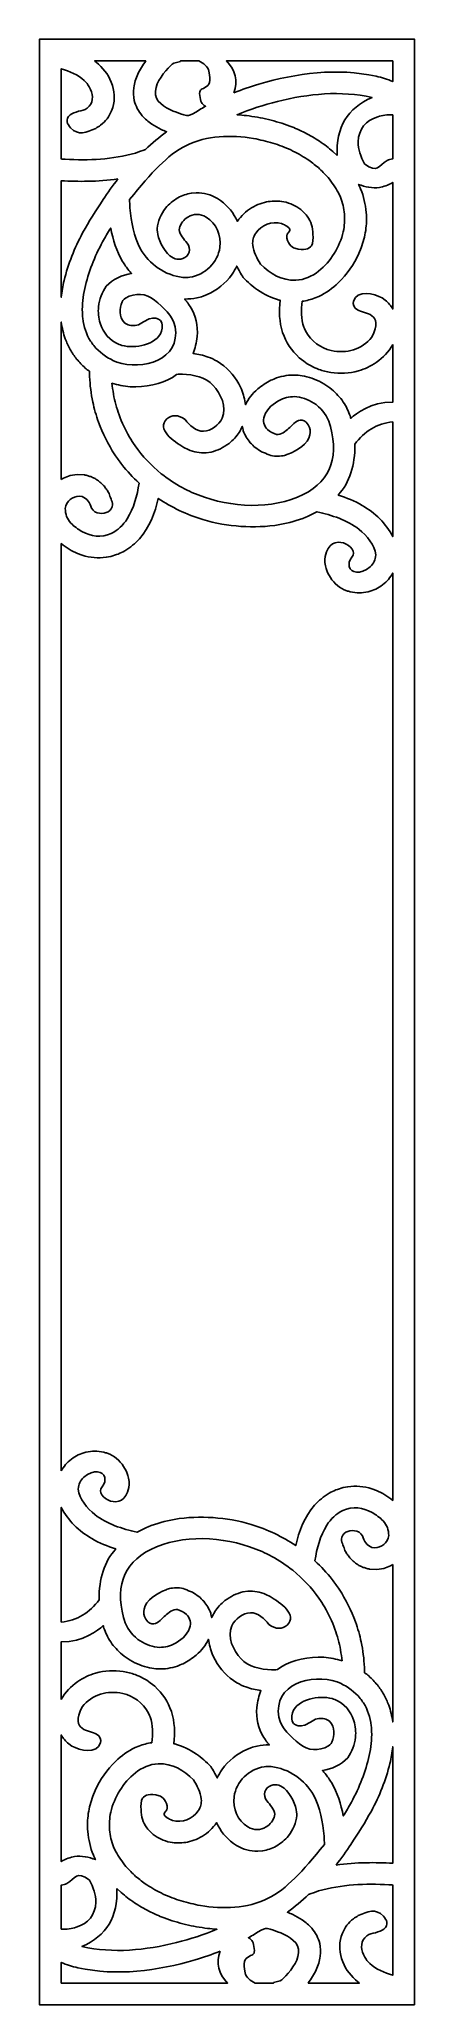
# Model space of a CAD drawing. Header units: centimetres. Extents: x -0.81 to 0.81, y -4.26 to 4.26.
import ezdxf

# ---------------------------------------------------------------- set-up
doc = ezdxf.new("R2010")
doc.units = ezdxf.units.CM
doc.header["$MEASUREMENT"] = 0
doc.layers.add('Layer 1', color=7, linetype='Continuous')

msp = doc.modelspace()

# ---------------------------------------------------------------- linework, layer by layer
at = {"layer": 'Layer 1', "color": 177}
for points, knots in [([(0.81208, -4.26054), (0.81208, -4.26054), (0.20344, -4.26054), (0.20344, -4.26054), (0.20344, -4.26054), (0.20344, -4.26054), (-0.81208, -4.26054), (-0.81208, -4.26054), (-0.81208, -4.26054), (-0.81208, -1.42017), (-0.81208, 1.42014), (-0.81208, 4.26053), (-0.81208, 4.26053), (-0.81208, 4.26053), (-0.20343, 4.26053), (-0.20343, 4.26053), (-0.20343, 4.26053), (-0.20343, 4.26053), (0.81208, 4.26053), (0.81208, 4.26053), (0.81208, 4.26053), (0.81208, 1.42014), (0.81208, -1.42017), (0.81208, -4.26054)], [0, 0, 0, 0, 0.1428571, 0.1428571, 0.1428571, 0.1428571, 0.2857143, 0.2857143, 0.2857143, 0.2857143, 0.4285714, 0.4285714, 0.4285714, 0.4285714, 0.5714286, 0.5714286, 0.5714286, 0.5714286, 0.7142857, 0.7142857, 0.7142857, 0.7142857, 1, 1, 1, 1]), ([(-0.70088, 3.74052), (-0.59902, 3.73495), (-0.49488, 3.7391), (-0.3964, 3.76736), (-0.3964, 3.76736), (-0.38157, 3.77217), (-0.36737, 3.77731), (-0.35322, 3.7834), (-0.35322, 3.7834), (-0.32399, 3.81054), (-0.29333, 3.83615), (-0.26147, 3.86), (-0.26147, 3.86), (-0.26925, 3.86307), (-0.277, 3.86634), (-0.28478, 3.86983), (-0.28478, 3.86983), (-0.29892, 3.87695), (-0.31208, 3.88434), (-0.32543, 3.89285), (-0.32543, 3.89285), (-0.34103, 3.90412), (-0.35398, 3.91523), (-0.36706, 3.92929), (-0.36706, 3.92929), (-0.37533, 3.9396), (-0.38202, 3.94936), (-0.38857, 3.96081), (-0.38857, 3.96081), (-0.39386, 3.97213), (-0.39777, 3.98255), (-0.40116, 3.99455), (-0.40116, 3.99455), (-0.40499, 4.01404), (-0.40574, 4.03056), (-0.40388, 4.0503), (-0.40388, 4.0503), (-0.40049, 4.07149), (-0.39488, 4.08976), (-0.38636, 4.10941), (-0.38636, 4.10941), (-0.37657, 4.12969), (-0.3648, 4.14886), (-0.35132, 4.16679), (-0.35132, 4.16679), (-0.35132, 4.16679), (-0.57311, 4.16679), (-0.57311, 4.16679), (-0.57311, 4.16679), (-0.57097, 4.1652), (-0.56885, 4.1636), (-0.56674, 4.16194), (-0.56674, 4.16194), (-0.53758, 4.13781), (-0.51612, 4.11002), (-0.50106, 4.07536), (-0.50106, 4.07536), (-0.50106, 4.07536), (-0.49575, 4.0608), (-0.49575, 4.0608), (-0.49575, 4.0608), (-0.4844, 4.02249), (-0.48473, 3.9879), (-0.49923, 3.95048), (-0.49923, 3.95048), (-0.51063, 3.92521), (-0.52523, 3.90573), (-0.5468, 3.88807), (-0.5468, 3.88807), (-0.55388, 3.88299), (-0.5608, 3.87859), (-0.56842, 3.87437), (-0.56842, 3.87437), (-0.60797, 3.85511), (-0.64342, 3.84217), (-0.67693, 3.87667), (-0.67693, 3.87667), (-0.692, 3.89219), (-0.70032, 3.91335), (-0.679, 3.9326), (-0.679, 3.9326), (-0.67004, 3.94069), (-0.65543, 3.94402), (-0.64319, 3.94837), (-0.64319, 3.94837), (-0.62923, 3.95067), (-0.61637, 3.95388), (-0.60472, 3.96225), (-0.60472, 3.96225), (-0.57858, 3.9836), (-0.57766, 4.01464), (-0.59028, 4.04364), (-0.59028, 4.04364), (-0.59727, 4.05812), (-0.60616, 4.07023), (-0.61767, 4.08153), (-0.61767, 4.08153), (-0.64533, 4.10715), (-0.68142, 4.12178), (-0.71748, 4.13309), (-0.71748, 4.13309), (-0.71748, 4.13309), (-0.71748, 3.74167), (-0.71748, 3.74167), (-0.71748, 3.74167), (-0.71194, 3.74125), (-0.70642, 3.74088), (-0.70088, 3.74052)], [0, 0, 0, 0, 0.0357143, 0.0357143, 0.0357143, 0.0357143, 0.0714286, 0.0714286, 0.0714286, 0.0714286, 0.1071429, 0.1071429, 0.1071429, 0.1071429, 0.1428571, 0.1428571, 0.1428571, 0.1428571, 0.1785714, 0.1785714, 0.1785714, 0.1785714, 0.2142857, 0.2142857, 0.2142857, 0.2142857, 0.25, 0.25, 0.25, 0.25, 0.2857143, 0.2857143, 0.2857143, 0.2857143, 0.3214286, 0.3214286, 0.3214286, 0.3214286, 0.3571429, 0.3571429, 0.3571429, 0.3571429, 0.3928571, 0.3928571, 0.3928571, 0.3928571, 0.4285714, 0.4285714, 0.4285714, 0.4285714, 0.4642857, 0.4642857, 0.4642857, 0.4642857, 0.5, 0.5, 0.5, 0.5, 0.5357143, 0.5357143, 0.5357143, 0.5357143, 0.5714286, 0.5714286, 0.5714286, 0.5714286, 0.6071429, 0.6071429, 0.6071429, 0.6071429, 0.6428571, 0.6428571, 0.6428571, 0.6428571, 0.6785714, 0.6785714, 0.6785714, 0.6785714, 0.7142857, 0.7142857, 0.7142857, 0.7142857, 0.75, 0.75, 0.75, 0.75, 0.7857143, 0.7857143, 0.7857143, 0.7857143, 0.8214286, 0.8214286, 0.8214286, 0.8214286, 0.8571429, 0.8571429, 0.8571429, 0.8571429, 0.8928571, 0.8928571, 0.8928571, 0.8928571, 0.9285714, 0.9285714, 0.9285714, 0.9285714, 1, 1, 1, 1]), ([(-0.12157, 4.16679), (-0.10159, 4.15682), (-0.08285, 4.14253), (-0.07833, 4.12296), (-0.07833, 4.12296), (-0.06778, 4.07719), (-0.07701, 4.0615), (-0.09549, 4.05104), (-0.09549, 4.05104), (-0.11397, 4.04057), (-0.12056, 4.0445), (-0.11792, 4.01703), (-0.11792, 4.01703), (-0.11529, 3.98968), (-0.10874, 3.98048), (-0.09303, 3.97007), (-0.09303, 3.97007), (-0.10186, 3.96502), (-0.1106, 3.95981), (-0.11927, 3.95443), (-0.11927, 3.95443), (-0.16759, 3.92396), (-0.16325, 3.92407), (-0.21929, 3.94399), (-0.21929, 3.94399), (-0.2545, 3.95804), (-0.30172, 3.97909), (-0.30986, 4.02037), (-0.30986, 4.02037), (-0.3148, 4.06287), (-0.28203, 4.10544), (-0.25507, 4.13478), (-0.25507, 4.13478), (-0.24732, 4.14276), (-0.23946, 4.15036), (-0.23081, 4.15748), (-0.23081, 4.15748), (-0.23081, 4.15748), (-0.20141, 4.165), (-0.20141, 4.165), (-0.20141, 4.165), (-0.20141, 4.165), (-0.20145, 4.16679), (-0.20145, 4.16679), (-0.20145, 4.16679), (-0.20145, 4.16679), (-0.12157, 4.16679), (-0.12157, 4.16679)], [0, 0, 0, 0, 0.0769231, 0.0769231, 0.0769231, 0.0769231, 0.1538462, 0.1538462, 0.1538462, 0.1538462, 0.2307692, 0.2307692, 0.2307692, 0.2307692, 0.3076923, 0.3076923, 0.3076923, 0.3076923, 0.3846154, 0.3846154, 0.3846154, 0.3846154, 0.4615385, 0.4615385, 0.4615385, 0.4615385, 0.5384615, 0.5384615, 0.5384615, 0.5384615, 0.6153846, 0.6153846, 0.6153846, 0.6153846, 0.6923077, 0.6923077, 0.6923077, 0.6923077, 0.7692308, 0.7692308, 0.7692308, 0.7692308, 0.8461538, 0.8461538, 0.8461538, 0.8461538, 1, 1, 1, 1]), ([(0.03012, 4.02907), (0.0465, 4.0791), (0.03779, 4.12778), (-0.00252, 4.16679), (-0.00252, 4.16679), (-0.00252, 4.16679), (0.71749, 4.16679), (0.71749, 4.16679), (0.71749, 4.16679), (0.71749, 4.16679), (0.71749, 4.07745), (0.71749, 4.07745), (0.71749, 4.07745), (0.69436, 4.08748), (0.66971, 4.0945), (0.6454, 4.1003), (0.6454, 4.1003), (0.47734, 4.13775), (0.30064, 4.11393), (0.13742, 4.06631), (0.13742, 4.06631), (0.10103, 4.05534), (0.06518, 4.04306), (0.03012, 4.02907)], [0, 0, 0, 0, 0.1428571, 0.1428571, 0.1428571, 0.1428571, 0.2857143, 0.2857143, 0.2857143, 0.2857143, 0.4285714, 0.4285714, 0.4285714, 0.4285714, 0.5714286, 0.5714286, 0.5714286, 0.5714286, 0.7142857, 0.7142857, 0.7142857, 0.7142857, 1, 1, 1, 1]), ([(0.47679, 3.75613), (0.47117, 3.87888), (0.52147, 3.96286), (0.62769, 4.00804), (0.62769, 4.00804), (0.49354, 4.0399), (0.35101, 4.02359), (0.21867, 3.99126), (0.21867, 3.99126), (0.15947, 3.97623), (0.10003, 3.95752), (0.04331, 3.93334), (0.04331, 3.93334), (0.05679, 3.9324), (0.07028, 3.93125), (0.08387, 3.92982), (0.08387, 3.92982), (0.11615, 3.92554), (0.14741, 3.92001), (0.17915, 3.91292), (0.17915, 3.91292), (0.21083, 3.90485), (0.24112, 3.89559), (0.27182, 3.8845), (0.27182, 3.8845), (0.29447, 3.87544), (0.31627, 3.86581), (0.33821, 3.85512), (0.33821, 3.85512), (0.35976, 3.84361), (0.3802, 3.83163), (0.40077, 3.81843), (0.40077, 3.81843), (0.42084, 3.80432), (0.43961, 3.78987), (0.45834, 3.77405), (0.45834, 3.77405), (0.45834, 3.77405), (0.47679, 3.75613), (0.47679, 3.75613)], [0, 0, 0, 0, 0.0909091, 0.0909091, 0.0909091, 0.0909091, 0.1818182, 0.1818182, 0.1818182, 0.1818182, 0.2727273, 0.2727273, 0.2727273, 0.2727273, 0.3636364, 0.3636364, 0.3636364, 0.3636364, 0.4545455, 0.4545455, 0.4545455, 0.4545455, 0.5454545, 0.5454545, 0.5454545, 0.5454545, 0.6363636, 0.6363636, 0.6363636, 0.6363636, 0.7272727, 0.7272727, 0.7272727, 0.7272727, 0.8181818, 0.8181818, 0.8181818, 0.8181818, 1, 1, 1, 1]), ([(0.71749, 3.93347), (0.69345, 3.9337), (0.67179, 3.93079), (0.65251, 3.92473), (0.65251, 3.92473), (0.60016, 3.90828), (0.56958, 3.87138), (0.56784, 3.81583), (0.56784, 3.81583), (0.56683, 3.7841), (0.57768, 3.75236), (0.59558, 3.72064), (0.59558, 3.72064), (0.65105, 3.67733), (0.65712, 3.71447), (0.69269, 3.73474), (0.69269, 3.73474), (0.70021, 3.73902), (0.70846, 3.74153), (0.71749, 3.7423), (0.71749, 3.7423), (0.71749, 3.7423), (0.71749, 3.93347), (0.71749, 3.93347)], [0, 0, 0, 0, 0.1428571, 0.1428571, 0.1428571, 0.1428571, 0.2857143, 0.2857143, 0.2857143, 0.2857143, 0.4285714, 0.4285714, 0.4285714, 0.4285714, 0.5714286, 0.5714286, 0.5714286, 0.5714286, 0.7142857, 0.7142857, 0.7142857, 0.7142857, 1, 1, 1, 1]), ([(0.2587, 3.40903), (0.26272, 3.42893), (0.28704, 3.42843), (0.25908, 3.44967), (0.25908, 3.44967), (0.25228, 3.45484), (0.24467, 3.45879), (0.23614, 3.46181), (0.23614, 3.46181), (0.19335, 3.47422), (0.14953, 3.45541), (0.12413, 3.42009), (0.12413, 3.42009), (0.11339, 3.40242), (0.10961, 3.38893), (0.11151, 3.3687), (0.11151, 3.3687), (0.11531, 3.33903), (0.12951, 3.31084), (0.14538, 3.28576), (0.14538, 3.28576), (0.18584, 3.24392), (0.23758, 3.21361), (0.29751, 3.21583), (0.29751, 3.21583), (0.33525, 3.21832), (0.3668, 3.23249), (0.39662, 3.25511), (0.39662, 3.25511), (0.45042, 3.2981), (0.48737, 3.35999), (0.50324, 3.42632), (0.50324, 3.42632), (0.50845, 3.45209), (0.5103, 3.47616), (0.5087, 3.50244), (0.5087, 3.50244), (0.5061, 3.52874), (0.50043, 3.5521), (0.49077, 3.57677), (0.49077, 3.57677), (0.49077, 3.57677), (0.48244, 3.59483), (0.48244, 3.59483), (0.48244, 3.59483), (0.46959, 3.61888), (0.45428, 3.64017), (0.43716, 3.66144), (0.43716, 3.66144), (0.42373, 3.67653), (0.41016, 3.69035), (0.39533, 3.7041), (0.39533, 3.7041), (0.37981, 3.71719), (0.3643, 3.72914), (0.34767, 3.74082), (0.34767, 3.74082), (0.32436, 3.75578), (0.30124, 3.76868), (0.27633, 3.7808), (0.27633, 3.7808), (0.25049, 3.79222), (0.22496, 3.80191), (0.19802, 3.81062), (0.19802, 3.81062), (0.17045, 3.81858), (0.1433, 3.82506), (0.11506, 3.83047), (0.11506, 3.83047), (0.01643, 3.84647), (-0.08617, 3.84489), (-0.17755, 3.79922), (-0.17755, 3.79922), (-0.25952, 3.75825), (-0.3252, 3.68427), (-0.42142, 3.56596), (-0.42142, 3.56596), (-0.42144, 3.55398), (-0.42127, 3.54203), (-0.42026, 3.53007), (-0.42026, 3.53007), (-0.41449, 3.46868), (-0.40304, 3.40658), (-0.37434, 3.35136), (-0.37434, 3.35136), (-0.337, 3.28632), (-0.26726, 3.23598), (-0.1913, 3.22835), (-0.1913, 3.22835), (-0.18099, 3.2278), (-0.17142, 3.22798), (-0.16111, 3.229), (-0.16111, 3.229), (-0.09422, 3.23881), (-0.0404, 3.29323), (-0.0303, 3.35926), (-0.0303, 3.35926), (-0.0246, 3.40989), (-0.0458, 3.46239), (-0.09011, 3.48999), (-0.09011, 3.48999), (-0.11711, 3.50521), (-0.14326, 3.50531), (-0.17013, 3.48955), (-0.17013, 3.48955), (-0.18737, 3.47823), (-0.20021, 3.46202), (-0.20623, 3.44232), (-0.20623, 3.44232), (-0.21129, 3.42185), (-0.19091, 3.3984), (-0.17886, 3.38458), (-0.17886, 3.38458), (-0.15797, 3.36533), (-0.15574, 3.32927), (-0.1831, 3.31406), (-0.1831, 3.31406), (-0.20664, 3.30098), (-0.22848, 3.30691), (-0.24684, 3.32191), (-0.24684, 3.32191), (-0.27745, 3.34691), (-0.2984, 3.39713), (-0.30142, 3.42654), (-0.30142, 3.42654), (-0.30151, 3.43096), (-0.30161, 3.43538), (-0.3017, 3.43981), (-0.3017, 3.43981), (-0.29962, 3.47322), (-0.28581, 3.50173), (-0.26582, 3.52834), (-0.26582, 3.52834), (-0.25024, 3.54715), (-0.23403, 3.56102), (-0.21287, 3.57342), (-0.21287, 3.57342), (-0.19364, 3.58346), (-0.1756, 3.58961), (-0.15419, 3.5935), (-0.15419, 3.5935), (-0.15419, 3.5935), (-0.13373, 3.59528), (-0.13373, 3.59528), (-0.13373, 3.59528), (-0.09939, 3.59508), (-0.0713, 3.58727), (-0.0415, 3.57045), (-0.0415, 3.57045), (-0.0415, 3.57045), (-0.02751, 3.5613), (-0.02751, 3.5613), (-0.02751, 3.5613), (0.00549, 3.53668), (0.02839, 3.50713), (0.04475, 3.47118), (0.04475, 3.47118), (0.04482, 3.4713), (0.04489, 3.47141), (0.04496, 3.47153), (0.04496, 3.47153), (0.05359, 3.48353), (0.06217, 3.49372), (0.07251, 3.50429), (0.07251, 3.50429), (0.08335, 3.51386), (0.09384, 3.5219), (0.10592, 3.52985), (0.10592, 3.52985), (0.11838, 3.53689), (0.13022, 3.54255), (0.14351, 3.54784), (0.14351, 3.54784), (0.14351, 3.54784), (0.17025, 3.55539), (0.17025, 3.55539), (0.17025, 3.55539), (0.19345, 3.55941), (0.21331, 3.56039), (0.23658, 3.55766), (0.23658, 3.55766), (0.23658, 3.55766), (0.25584, 3.55378), (0.25584, 3.55378), (0.25584, 3.55378), (0.28386, 3.54563), (0.30516, 3.53413), (0.32736, 3.51529), (0.32736, 3.51529), (0.33445, 3.50849), (0.34094, 3.50173), (0.34716, 3.49413), (0.34716, 3.49413), (0.365, 3.46946), (0.37209, 3.44563), (0.3722, 3.41541), (0.3722, 3.41541), (0.37385, 3.39562), (0.37278, 3.37788), (0.36503, 3.36578), (0.36503, 3.36578), (0.35507, 3.35021), (0.33405, 3.34396), (0.29354, 3.3546), (0.29354, 3.3546), (0.28069, 3.35797), (0.25712, 3.37868), (0.2587, 3.40903)], [0, 0, 0, 0, 0.0188679, 0.0188679, 0.0188679, 0.0188679, 0.0377358, 0.0377358, 0.0377358, 0.0377358, 0.0566038, 0.0566038, 0.0566038, 0.0566038, 0.0754717, 0.0754717, 0.0754717, 0.0754717, 0.0943396, 0.0943396, 0.0943396, 0.0943396, 0.1132075, 0.1132075, 0.1132075, 0.1132075, 0.1320755, 0.1320755, 0.1320755, 0.1320755, 0.1509434, 0.1509434, 0.1509434, 0.1509434, 0.1698113, 0.1698113, 0.1698113, 0.1698113, 0.1886792, 0.1886792, 0.1886792, 0.1886792, 0.2075472, 0.2075472, 0.2075472, 0.2075472, 0.2264151, 0.2264151, 0.2264151, 0.2264151, 0.245283, 0.245283, 0.245283, 0.245283, 0.2641509, 0.2641509, 0.2641509, 0.2641509, 0.2830189, 0.2830189, 0.2830189, 0.2830189, 0.3018868, 0.3018868, 0.3018868, 0.3018868, 0.3207547, 0.3207547, 0.3207547, 0.3207547, 0.3396226, 0.3396226, 0.3396226, 0.3396226, 0.3584906, 0.3584906, 0.3584906, 0.3584906, 0.3773585, 0.3773585, 0.3773585, 0.3773585, 0.3962264, 0.3962264, 0.3962264, 0.3962264, 0.4150943, 0.4150943, 0.4150943, 0.4150943, 0.4339623, 0.4339623, 0.4339623, 0.4339623, 0.4528302, 0.4528302, 0.4528302, 0.4528302, 0.4716981, 0.4716981, 0.4716981, 0.4716981, 0.490566, 0.490566, 0.490566, 0.490566, 0.509434, 0.509434, 0.509434, 0.509434, 0.5283019, 0.5283019, 0.5283019, 0.5283019, 0.5471698, 0.5471698, 0.5471698, 0.5471698, 0.5660377, 0.5660377, 0.5660377, 0.5660377, 0.5849057, 0.5849057, 0.5849057, 0.5849057, 0.6037736, 0.6037736, 0.6037736, 0.6037736, 0.6226415, 0.6226415, 0.6226415, 0.6226415, 0.6415094, 0.6415094, 0.6415094, 0.6415094, 0.6603774, 0.6603774, 0.6603774, 0.6603774, 0.6792453, 0.6792453, 0.6792453, 0.6792453, 0.6981132, 0.6981132, 0.6981132, 0.6981132, 0.7169811, 0.7169811, 0.7169811, 0.7169811, 0.7358491, 0.7358491, 0.7358491, 0.7358491, 0.754717, 0.754717, 0.754717, 0.754717, 0.7735849, 0.7735849, 0.7735849, 0.7735849, 0.7924528, 0.7924528, 0.7924528, 0.7924528, 0.8113208, 0.8113208, 0.8113208, 0.8113208, 0.8301887, 0.8301887, 0.8301887, 0.8301887, 0.8490566, 0.8490566, 0.8490566, 0.8490566, 0.8679245, 0.8679245, 0.8679245, 0.8679245, 0.8867925, 0.8867925, 0.8867925, 0.8867925, 0.9056604, 0.9056604, 0.9056604, 0.9056604, 0.9245283, 0.9245283, 0.9245283, 0.9245283, 0.9433962, 0.9433962, 0.9433962, 0.9433962, 0.9622642, 0.9622642, 0.9622642, 0.9622642, 1, 1, 1, 1]), ([(-0.47185, 3.65521), (-0.51508, 3.64901), (-0.55892, 3.64619), (-0.60222, 3.64496), (-0.60222, 3.64496), (-0.6406, 3.64439), (-0.67915, 3.64482), (-0.71748, 3.64758), (-0.71748, 3.64758), (-0.71748, 3.64758), (-0.71748, 3.14225), (-0.71748, 3.14225), (-0.71748, 3.14225), (-0.71478, 3.16639), (-0.71061, 3.19025), (-0.70508, 3.21466), (-0.70508, 3.21466), (-0.68701, 3.28637), (-0.66004, 3.35596), (-0.62479, 3.42111), (-0.62479, 3.42111), (-0.59761, 3.47053), (-0.56709, 3.51796), (-0.53638, 3.56529), (-0.53638, 3.56529), (-0.51642, 3.5962), (-0.49485, 3.62623), (-0.47185, 3.65521)], [0, 0, 0, 0, 0.125, 0.125, 0.125, 0.125, 0.25, 0.25, 0.25, 0.25, 0.375, 0.375, 0.375, 0.375, 0.5, 0.5, 0.5, 0.5, 0.625, 0.625, 0.625, 0.625, 0.75, 0.75, 0.75, 0.75, 1, 1, 1, 1]), ([(0.32536, 3.12469), (0.31956, 3.08683), (0.31976, 3.04867), (0.33318, 3.01198), (0.33318, 3.01198), (0.33561, 3.00572), (0.33846, 2.99973), (0.34148, 2.99366), (0.34148, 2.99366), (0.36577, 2.95061), (0.40319, 2.92296), (0.45128, 2.91103), (0.45128, 2.91103), (0.51611, 2.89657), (0.58488, 2.91595), (0.62634, 2.96928), (0.62634, 2.96928), (0.65379, 3.02345), (0.64586, 3.04849), (0.62733, 3.06225), (0.62733, 3.06225), (0.60879, 3.076), (0.57933, 3.07799), (0.56465, 3.08749), (0.56465, 3.08749), (0.5504, 3.09672), (0.5435, 3.1113), (0.54747, 3.12507), (0.54747, 3.12507), (0.56221, 3.17621), (0.63802, 3.15747), (0.67091, 3.13947), (0.67091, 3.13947), (0.67091, 3.13947), (0.68529, 3.12966), (0.68529, 3.12966), (0.68529, 3.12966), (0.69917, 3.11794), (0.70945, 3.10539), (0.71749, 3.09125), (0.71749, 3.09125), (0.71749, 3.09125), (0.71749, 3.63985), (0.71749, 3.63985), (0.71749, 3.63985), (0.69756, 3.62784), (0.67825, 3.62109), (0.65941, 3.61833), (0.65941, 3.61833), (0.62832, 3.61379), (0.59851, 3.62014), (0.56934, 3.63173), (0.56934, 3.63173), (0.57244, 3.62536), (0.57542, 3.61896), (0.57829, 3.61239), (0.57829, 3.61239), (0.59161, 3.57835), (0.59942, 3.54615), (0.60302, 3.50986), (0.60302, 3.50986), (0.60464, 3.48324), (0.60376, 3.45834), (0.60038, 3.43192), (0.60038, 3.43192), (0.59602, 3.4055), (0.58969, 3.38116), (0.58075, 3.35591), (0.58075, 3.35591), (0.58075, 3.35591), (0.57066, 3.33138), (0.57066, 3.33138), (0.57066, 3.33138), (0.54812, 3.28357), (0.51957, 3.24176), (0.4818, 3.20458), (0.4818, 3.20458), (0.45609, 3.18043), (0.42913, 3.16118), (0.3972, 3.14589), (0.3972, 3.14589), (0.3972, 3.14589), (0.38193, 3.13939), (0.38193, 3.13939), (0.38193, 3.13939), (0.36294, 3.13233), (0.34416, 3.12742), (0.32536, 3.12469)], [0, 0, 0, 0, 0.0434783, 0.0434783, 0.0434783, 0.0434783, 0.0869565, 0.0869565, 0.0869565, 0.0869565, 0.1304348, 0.1304348, 0.1304348, 0.1304348, 0.173913, 0.173913, 0.173913, 0.173913, 0.2173913, 0.2173913, 0.2173913, 0.2173913, 0.2608696, 0.2608696, 0.2608696, 0.2608696, 0.3043478, 0.3043478, 0.3043478, 0.3043478, 0.3478261, 0.3478261, 0.3478261, 0.3478261, 0.3913043, 0.3913043, 0.3913043, 0.3913043, 0.4347826, 0.4347826, 0.4347826, 0.4347826, 0.4782609, 0.4782609, 0.4782609, 0.4782609, 0.5217391, 0.5217391, 0.5217391, 0.5217391, 0.5652174, 0.5652174, 0.5652174, 0.5652174, 0.6086957, 0.6086957, 0.6086957, 0.6086957, 0.6521739, 0.6521739, 0.6521739, 0.6521739, 0.6956522, 0.6956522, 0.6956522, 0.6956522, 0.7391304, 0.7391304, 0.7391304, 0.7391304, 0.7826087, 0.7826087, 0.7826087, 0.7826087, 0.826087, 0.826087, 0.826087, 0.826087, 0.8695652, 0.8695652, 0.8695652, 0.8695652, 0.9130435, 0.9130435, 0.9130435, 0.9130435, 1, 1, 1, 1]), ([(-0.4546, 2.93339), (-0.4584, 2.93465), (-0.46221, 2.93591), (-0.46602, 2.93717), (-0.46602, 2.93717), (-0.50867, 2.95457), (-0.5351, 2.98709), (-0.54958, 3.02992), (-0.54958, 3.02992), (-0.55649, 3.05413), (-0.55834, 3.0762), (-0.55607, 3.1013), (-0.55607, 3.1013), (-0.55185, 3.13243), (-0.54162, 3.16441), (-0.52241, 3.18978), (-0.52241, 3.18978), (-0.49449, 3.2212), (-0.45443, 3.23872), (-0.41288, 3.24521), (-0.41288, 3.24521), (-0.41695, 3.24958), (-0.42094, 3.25409), (-0.4249, 3.25873), (-0.4249, 3.25873), (-0.4347, 3.27106), (-0.44344, 3.28338), (-0.4518, 3.2967), (-0.4518, 3.2967), (-0.47753, 3.34161), (-0.49351, 3.39107), (-0.50342, 3.44179), (-0.50342, 3.44179), (-0.51547, 3.42215), (-0.52719, 3.40235), (-0.53838, 3.38233), (-0.53838, 3.38233), (-0.57326, 3.31883), (-0.60007, 3.25032), (-0.61603, 3.17976), (-0.61603, 3.17976), (-0.62306, 3.14473), (-0.6268, 3.11124), (-0.62613, 3.07553), (-0.62613, 3.07553), (-0.62551, 3.06729), (-0.62489, 3.05906), (-0.62427, 3.05083), (-0.62427, 3.05083), (-0.61922, 3.0141), (-0.60967, 2.98363), (-0.59062, 2.95167), (-0.59062, 2.95167), (-0.58603, 2.94528), (-0.58144, 2.93889), (-0.57685, 2.9325), (-0.57685, 2.9325), (-0.55248, 2.90406), (-0.52481, 2.88273), (-0.49082, 2.86685), (-0.49082, 2.86685), (-0.486, 2.8649), (-0.48118, 2.86295), (-0.47636, 2.861), (-0.47636, 2.861), (-0.3668, 2.82341), (-0.19878, 2.86903), (-0.22478, 3.01442), (-0.22478, 3.01442), (-0.23564, 3.06328), (-0.27561, 3.09926), (-0.31326, 3.12953), (-0.31326, 3.12953), (-0.35151, 3.15962), (-0.39509, 3.16398), (-0.43954, 3.13792), (-0.43954, 3.13792), (-0.44789, 3.13251), (-0.44888, 3.13108), (-0.45323, 3.12197), (-0.45323, 3.12197), (-0.46558, 3.093), (-0.46817, 3.0572), (-0.44466, 3.03293), (-0.44466, 3.03293), (-0.43171, 3.021), (-0.41407, 3.01771), (-0.39722, 3.01983), (-0.39722, 3.01983), (-0.37927, 3.0202), (-0.35845, 3.04007), (-0.33677, 3.04806), (-0.33677, 3.04806), (-0.29199, 3.06458), (-0.27036, 3.03051), (-0.2834, 2.99478), (-0.2834, 2.99478), (-0.30557, 2.93398), (-0.3994, 2.91895), (-0.4546, 2.93339)], [0, 0, 0, 0, 0.0384615, 0.0384615, 0.0384615, 0.0384615, 0.0769231, 0.0769231, 0.0769231, 0.0769231, 0.1153846, 0.1153846, 0.1153846, 0.1153846, 0.1538462, 0.1538462, 0.1538462, 0.1538462, 0.1923077, 0.1923077, 0.1923077, 0.1923077, 0.2307692, 0.2307692, 0.2307692, 0.2307692, 0.2692308, 0.2692308, 0.2692308, 0.2692308, 0.3076923, 0.3076923, 0.3076923, 0.3076923, 0.3461538, 0.3461538, 0.3461538, 0.3461538, 0.3846154, 0.3846154, 0.3846154, 0.3846154, 0.4230769, 0.4230769, 0.4230769, 0.4230769, 0.4615385, 0.4615385, 0.4615385, 0.4615385, 0.5, 0.5, 0.5, 0.5, 0.5384615, 0.5384615, 0.5384615, 0.5384615, 0.5769231, 0.5769231, 0.5769231, 0.5769231, 0.6153846, 0.6153846, 0.6153846, 0.6153846, 0.6538462, 0.6538462, 0.6538462, 0.6538462, 0.6923077, 0.6923077, 0.6923077, 0.6923077, 0.7307692, 0.7307692, 0.7307692, 0.7307692, 0.7692308, 0.7692308, 0.7692308, 0.7692308, 0.8076923, 0.8076923, 0.8076923, 0.8076923, 0.8461538, 0.8461538, 0.8461538, 0.8461538, 0.8846154, 0.8846154, 0.8846154, 0.8846154, 0.9230769, 0.9230769, 0.9230769, 0.9230769, 1, 1, 1, 1]), ([(0.71749, 2.9371), (0.69897, 2.90508), (0.67604, 2.88122), (0.64581, 2.85947), (0.64581, 2.85947), (0.62135, 2.8432), (0.59676, 2.83146), (0.56862, 2.82305), (0.56862, 2.82305), (0.52866, 2.81211), (0.48979, 2.80985), (0.44883, 2.81597), (0.44883, 2.81597), (0.43123, 2.81902), (0.41464, 2.82335), (0.39786, 2.82929), (0.39786, 2.82929), (0.37386, 2.83841), (0.35286, 2.84992), (0.33188, 2.86455), (0.33188, 2.86455), (0.33188, 2.86455), (0.31249, 2.88025), (0.31249, 2.88025), (0.31249, 2.88025), (0.27903, 2.91164), (0.2555, 2.94638), (0.24083, 2.98977), (0.24083, 2.98977), (0.22625, 3.03573), (0.22445, 3.0819), (0.23043, 3.12899), (0.23043, 3.12899), (0.22905, 3.12931), (0.22767, 3.12964), (0.22629, 3.12997), (0.22629, 3.12997), (0.19179, 3.13935), (0.16182, 3.15381), (0.13227, 3.17374), (0.13227, 3.17374), (0.10943, 3.18999), (0.08982, 3.20772), (0.07039, 3.22781), (0.07039, 3.22781), (0.06003, 3.24416), (0.05056, 3.26041), (0.04241, 3.27734), (0.04241, 3.27734), (0.0367, 3.2654), (0.03011, 3.25394), (0.02236, 3.24239), (0.02236, 3.24239), (0.02236, 3.24239), (0.01076, 3.22702), (0.01076, 3.22702), (0.01076, 3.22702), (-0.02086, 3.18968), (-0.05694, 3.16366), (-0.10313, 3.14673), (-0.10313, 3.14673), (-0.11224, 3.14381), (-0.12117, 3.14132), (-0.13046, 3.13915), (-0.13046, 3.13915), (-0.1485, 3.1357), (-0.16561, 3.13423), (-0.18286, 3.13447), (-0.18286, 3.13447), (-0.17967, 3.13065), (-0.17654, 3.12675), (-0.17349, 3.12276), (-0.17349, 3.12276), (-0.16869, 3.11609), (-0.16416, 3.1094), (-0.15978, 3.10246), (-0.15978, 3.10246), (-0.1356, 3.06128), (-0.12504, 3.01988), (-0.12909, 2.9725), (-0.12909, 2.9725), (-0.13213, 2.94493), (-0.13829, 2.92034), (-0.14713, 2.8985), (-0.14713, 2.8985), (-0.12513, 2.89557), (-0.10344, 2.89068), (-0.08179, 2.88311), (-0.08179, 2.88311), (-0.06815, 2.87793), (-0.05543, 2.87207), (-0.04267, 2.86495), (-0.04267, 2.86495), (-0.00148, 2.84034), (0.02763, 2.80757), (0.05134, 2.7661), (0.05134, 2.7661), (0.05134, 2.7661), (0.06219, 2.74358), (0.06219, 2.74358), (0.06219, 2.74358), (0.07122, 2.72075), (0.07719, 2.69894), (0.07964, 2.67601), (0.07964, 2.67601), (0.09288, 2.70299), (0.10986, 2.72385), (0.13292, 2.74458), (0.13292, 2.74458), (0.15109, 2.75955), (0.16927, 2.7714), (0.19022, 2.78229), (0.19022, 2.78229), (0.19807, 2.7856), (0.20593, 2.7889), (0.21379, 2.7922), (0.21379, 2.7922), (0.24266, 2.80164), (0.2684, 2.80559), (0.29884, 2.80509), (0.29884, 2.80509), (0.31108, 2.80423), (0.32267, 2.8028), (0.3348, 2.80065), (0.3348, 2.80065), (0.36535, 2.79358), (0.39124, 2.78273), (0.4185, 2.7673), (0.4185, 2.7673), (0.43068, 2.7596), (0.44193, 2.75168), (0.45332, 2.74278), (0.45332, 2.74278), (0.47288, 2.72577), (0.48834, 2.70888), (0.50351, 2.68784), (0.50351, 2.68784), (0.51639, 2.66738), (0.52621, 2.64769), (0.53388, 2.62471), (0.53388, 2.62471), (0.53473, 2.62202), (0.53554, 2.61934), (0.53633, 2.61665), (0.53633, 2.61665), (0.55864, 2.63834), (0.62034, 2.68791), (0.71749, 2.68707), (0.71749, 2.68707), (0.71749, 2.68707), (0.71749, 2.9371), (0.71749, 2.9371)], [0, 0, 0, 0, 0.025641, 0.025641, 0.025641, 0.025641, 0.0512821, 0.0512821, 0.0512821, 0.0512821, 0.0769231, 0.0769231, 0.0769231, 0.0769231, 0.1025641, 0.1025641, 0.1025641, 0.1025641, 0.1282051, 0.1282051, 0.1282051, 0.1282051, 0.1538462, 0.1538462, 0.1538462, 0.1538462, 0.1794872, 0.1794872, 0.1794872, 0.1794872, 0.2051282, 0.2051282, 0.2051282, 0.2051282, 0.2307692, 0.2307692, 0.2307692, 0.2307692, 0.2564103, 0.2564103, 0.2564103, 0.2564103, 0.2820513, 0.2820513, 0.2820513, 0.2820513, 0.3076923, 0.3076923, 0.3076923, 0.3076923, 0.3333333, 0.3333333, 0.3333333, 0.3333333, 0.3589744, 0.3589744, 0.3589744, 0.3589744, 0.3846154, 0.3846154, 0.3846154, 0.3846154, 0.4102564, 0.4102564, 0.4102564, 0.4102564, 0.4358974, 0.4358974, 0.4358974, 0.4358974, 0.4615385, 0.4615385, 0.4615385, 0.4615385, 0.4871795, 0.4871795, 0.4871795, 0.4871795, 0.5128205, 0.5128205, 0.5128205, 0.5128205, 0.5384615, 0.5384615, 0.5384615, 0.5384615, 0.5641026, 0.5641026, 0.5641026, 0.5641026, 0.5897436, 0.5897436, 0.5897436, 0.5897436, 0.6153846, 0.6153846, 0.6153846, 0.6153846, 0.6410256, 0.6410256, 0.6410256, 0.6410256, 0.6666667, 0.6666667, 0.6666667, 0.6666667, 0.6923077, 0.6923077, 0.6923077, 0.6923077, 0.7179487, 0.7179487, 0.7179487, 0.7179487, 0.7435897, 0.7435897, 0.7435897, 0.7435897, 0.7692308, 0.7692308, 0.7692308, 0.7692308, 0.7948718, 0.7948718, 0.7948718, 0.7948718, 0.8205128, 0.8205128, 0.8205128, 0.8205128, 0.8461538, 0.8461538, 0.8461538, 0.8461538, 0.8717949, 0.8717949, 0.8717949, 0.8717949, 0.8974359, 0.8974359, 0.8974359, 0.8974359, 0.9230769, 0.9230769, 0.9230769, 0.9230769, 0.9487179, 0.9487179, 0.9487179, 0.9487179, 1, 1, 1, 1]), ([(-0.71748, 2.352), (-0.71748, 2.352), (-0.7077, 2.358), (-0.7077, 2.358), (-0.7077, 2.358), (-0.7077, 2.358), (-0.67909, 2.36867), (-0.67909, 2.36867), (-0.67909, 2.36867), (-0.67909, 2.36867), (-0.64862, 2.37356), (-0.64862, 2.37356), (-0.64862, 2.37356), (-0.64862, 2.37356), (-0.61713, 2.37194), (-0.61713, 2.37194), (-0.61713, 2.37194), (-0.61188, 2.37077), (-0.60663, 2.36961), (-0.60138, 2.36845), (-0.60138, 2.36845), (-0.59621, 2.36665), (-0.59104, 2.36486), (-0.58587, 2.36306), (-0.58587, 2.36306), (-0.58085, 2.36062), (-0.57584, 2.35817), (-0.57083, 2.35572), (-0.57083, 2.35572), (-0.56606, 2.35264), (-0.56129, 2.34956), (-0.55652, 2.34647), (-0.55652, 2.34647), (-0.55207, 2.34276), (-0.54761, 2.33905), (-0.54316, 2.33534), (-0.54316, 2.33534), (-0.53908, 2.33103), (-0.535, 2.32673), (-0.53092, 2.32242), (-0.53092, 2.32242), (-0.52728, 2.31756), (-0.52363, 2.3127), (-0.51997, 2.30784), (-0.51997, 2.30784), (-0.51679, 2.30247), (-0.5136, 2.29709), (-0.51041, 2.29171), (-0.51041, 2.29171), (-0.50741, 2.27602), (-0.49522, 2.25812), (-0.496, 2.24255), (-0.496, 2.24255), (-0.49736, 2.21523), (-0.52603, 2.20181), (-0.55158, 2.20542), (-0.55158, 2.20542), (-0.56591, 2.20744), (-0.57927, 2.21483), (-0.58626, 2.22812), (-0.58626, 2.22812), (-0.59419, 2.25068), (-0.60348, 2.26985), (-0.62744, 2.27816), (-0.62744, 2.27816), (-0.65866, 2.28509), (-0.68655, 2.26701), (-0.6975, 2.2381), (-0.6975, 2.2381), (-0.6975, 2.2381), (-0.69992, 2.22563), (-0.69992, 2.22563), (-0.69992, 2.22563), (-0.7005, 2.20233), (-0.69197, 2.18042), (-0.67628, 2.16305), (-0.67628, 2.16305), (-0.66199, 2.14892), (-0.64571, 2.13674), (-0.6284, 2.12652), (-0.6284, 2.12652), (-0.58702, 2.10429), (-0.54504, 2.0993), (-0.50126, 2.11806), (-0.50126, 2.11806), (-0.47107, 2.13266), (-0.44951, 2.15406), (-0.43163, 2.18181), (-0.43163, 2.18181), (-0.4031, 2.22833), (-0.38906, 2.28259), (-0.38048, 2.3361), (-0.38048, 2.3361), (-0.40729, 2.36114), (-0.43181, 2.38768), (-0.45523, 2.41697), (-0.45523, 2.41697), (-0.4658, 2.43095), (-0.47589, 2.445), (-0.48569, 2.45946), (-0.48569, 2.45946), (-0.5148, 2.5049), (-0.53765, 2.55062), (-0.55646, 2.60109), (-0.55646, 2.60109), (-0.5663, 2.62983), (-0.57433, 2.65821), (-0.581, 2.68781), (-0.581, 2.68781), (-0.58828, 2.72472), (-0.59281, 2.7607), (-0.59504, 2.79822), (-0.59504, 2.79822), (-0.59528, 2.80586), (-0.59545, 2.81348), (-0.59555, 2.82108), (-0.59555, 2.82108), (-0.60165, 2.82567), (-0.60769, 2.83045), (-0.61371, 2.83544), (-0.61371, 2.83544), (-0.62701, 2.84778), (-0.63891, 2.8601), (-0.65071, 2.87385), (-0.65071, 2.87385), (-0.66126, 2.88769), (-0.67046, 2.90127), (-0.67935, 2.91619), (-0.67935, 2.91619), (-0.68717, 2.93115), (-0.69378, 2.94563), (-0.69996, 2.96134), (-0.69996, 2.96134), (-0.70819, 2.98593), (-0.7137, 3.00924), (-0.71748, 3.03463), (-0.71748, 3.03463), (-0.71748, 3.03463), (-0.71748, 2.352), (-0.71748, 2.352)], [0, 0, 0, 0, 0.0277778, 0.0277778, 0.0277778, 0.0277778, 0.0555556, 0.0555556, 0.0555556, 0.0555556, 0.0833333, 0.0833333, 0.0833333, 0.0833333, 0.1111111, 0.1111111, 0.1111111, 0.1111111, 0.1388889, 0.1388889, 0.1388889, 0.1388889, 0.1666667, 0.1666667, 0.1666667, 0.1666667, 0.1944444, 0.1944444, 0.1944444, 0.1944444, 0.2222222, 0.2222222, 0.2222222, 0.2222222, 0.25, 0.25, 0.25, 0.25, 0.2777778, 0.2777778, 0.2777778, 0.2777778, 0.3055556, 0.3055556, 0.3055556, 0.3055556, 0.3333333, 0.3333333, 0.3333333, 0.3333333, 0.3611111, 0.3611111, 0.3611111, 0.3611111, 0.3888889, 0.3888889, 0.3888889, 0.3888889, 0.4166667, 0.4166667, 0.4166667, 0.4166667, 0.4444444, 0.4444444, 0.4444444, 0.4444444, 0.4722222, 0.4722222, 0.4722222, 0.4722222, 0.5, 0.5, 0.5, 0.5, 0.5277778, 0.5277778, 0.5277778, 0.5277778, 0.5555556, 0.5555556, 0.5555556, 0.5555556, 0.5833333, 0.5833333, 0.5833333, 0.5833333, 0.6111111, 0.6111111, 0.6111111, 0.6111111, 0.6388889, 0.6388889, 0.6388889, 0.6388889, 0.6666667, 0.6666667, 0.6666667, 0.6666667, 0.6944444, 0.6944444, 0.6944444, 0.6944444, 0.7222222, 0.7222222, 0.7222222, 0.7222222, 0.75, 0.75, 0.75, 0.75, 0.7777778, 0.7777778, 0.7777778, 0.7777778, 0.8055556, 0.8055556, 0.8055556, 0.8055556, 0.8333333, 0.8333333, 0.8333333, 0.8333333, 0.8611111, 0.8611111, 0.8611111, 0.8611111, 0.8888889, 0.8888889, 0.8888889, 0.8888889, 0.9166667, 0.9166667, 0.9166667, 0.9166667, 0.9444444, 0.9444444, 0.9444444, 0.9444444, 1, 1, 1, 1]), ([(-0.21839, 2.80662), (-0.26516, 2.77262), (-0.32662, 2.75633), (-0.39506, 2.75393), (-0.39506, 2.75393), (-0.40305, 2.75409), (-0.41103, 2.75426), (-0.41902, 2.75442), (-0.41902, 2.75442), (-0.44691, 2.75655), (-0.47267, 2.76146), (-0.49779, 2.76954), (-0.49779, 2.76954), (-0.49623, 2.75393), (-0.49412, 2.7383), (-0.49146, 2.72251), (-0.49146, 2.72251), (-0.48536, 2.69161), (-0.47751, 2.66226), (-0.46728, 2.6324), (-0.46728, 2.6324), (-0.45474, 2.59876), (-0.44017, 2.56755), (-0.42238, 2.53627), (-0.42238, 2.53627), (-0.41459, 2.52339), (-0.40655, 2.51084), (-0.39807, 2.49834), (-0.39807, 2.49834), (-0.36512, 2.45237), (-0.3286, 2.41344), (-0.28486, 2.37729), (-0.28486, 2.37729), (-0.25586, 2.35456), (-0.22635, 2.33489), (-0.1941, 2.31684), (-0.1941, 2.31684), (-0.18014, 2.30948), (-0.16612, 2.30254), (-0.15175, 2.29587), (-0.15175, 2.29587), (-0.01099, 2.23492), (0.16056, 2.21733), (0.30529, 2.27524), (0.30529, 2.27524), (0.44124, 2.33333), (0.48652, 2.43568), (0.44812, 2.58156), (0.44812, 2.58156), (0.44719, 2.58477), (0.44626, 2.58798), (0.44534, 2.59119), (0.44534, 2.59119), (0.43386, 2.62765), (0.41546, 2.65299), (0.38531, 2.67654), (0.38531, 2.67654), (0.35948, 2.69468), (0.3332, 2.70703), (0.3017, 2.71091), (0.3017, 2.71091), (0.27611, 2.71272), (0.25517, 2.70867), (0.23191, 2.69809), (0.23191, 2.69809), (0.20177, 2.68245), (0.17353, 2.66038), (0.16173, 2.62769), (0.16173, 2.62769), (0.15498, 2.60426), (0.15849, 2.58623), (0.17562, 2.56851), (0.17562, 2.56851), (0.18701, 2.55882), (0.19999, 2.55137), (0.2145, 2.54706), (0.2145, 2.54706), (0.23223, 2.54355), (0.25441, 2.56237), (0.26655, 2.57262), (0.26655, 2.57262), (0.28007, 2.58528), (0.29816, 2.60675), (0.317, 2.60978), (0.317, 2.60978), (0.32831, 2.6116), (0.3399, 2.60678), (0.35093, 2.58946), (0.35093, 2.58946), (0.36053, 2.57438), (0.36144, 2.55917), (0.35898, 2.54589), (0.35898, 2.54589), (0.3516, 2.50603), (0.30338, 2.47744), (0.26381, 2.46118), (0.26381, 2.46118), (0.25708, 2.45922), (0.25036, 2.45727), (0.24364, 2.45531), (0.24364, 2.45531), (0.2211, 2.45158), (0.20381, 2.45239), (0.18193, 2.45885), (0.18193, 2.45885), (0.17126, 2.46343), (0.1606, 2.468), (0.14995, 2.47258), (0.14995, 2.47258), (0.14079, 2.47844), (0.13164, 2.48429), (0.12249, 2.49015), (0.12249, 2.49015), (0.11491, 2.49726), (0.10733, 2.50437), (0.09975, 2.51147), (0.09975, 2.51147), (0.09394, 2.51964), (0.08812, 2.52781), (0.08232, 2.53597), (0.08232, 2.53597), (0.07841, 2.54488), (0.0745, 2.55379), (0.0706, 2.5627), (0.0706, 2.5627), (0.0688, 2.56949), (0.06738, 2.57584), (0.0663, 2.5822), (0.0663, 2.5822), (0.05851, 2.56412), (0.04782, 2.54776), (0.03342, 2.53146), (0.03342, 2.53146), (0.02547, 2.5234), (0.01737, 2.51605), (0.00869, 2.50878), (0.00869, 2.50878), (-0.01595, 2.49011), (-0.03908, 2.47804), (-0.06924, 2.47062), (-0.06924, 2.47062), (-0.06924, 2.47062), (-0.08983, 2.46762), (-0.08983, 2.46762), (-0.08983, 2.46762), (-0.11874, 2.46626), (-0.14216, 2.47061), (-0.16878, 2.48157), (-0.16878, 2.48157), (-0.16878, 2.48157), (-0.18655, 2.49066), (-0.18655, 2.49066), (-0.18655, 2.49066), (-0.23091, 2.51799), (-0.30674, 2.56904), (-0.26061, 2.61473), (-0.26061, 2.61473), (-0.249, 2.62431), (-0.23739, 2.62853), (-0.22577, 2.62866), (-0.22577, 2.62866), (-0.21084, 2.62882), (-0.1959, 2.62223), (-0.18097, 2.61161), (-0.18097, 2.61161), (-0.16195, 2.58574), (-0.13552, 2.56156), (-0.10144, 2.56093), (-0.10144, 2.56093), (-0.06818, 2.56247), (-0.0352, 2.58829), (-0.02106, 2.61746), (-0.02106, 2.61746), (-0.00007, 2.66747), (-0.02607, 2.7236), (-0.06074, 2.76083), (-0.06074, 2.76083), (-0.06468, 2.76468), (-0.06856, 2.76836), (-0.07278, 2.7719), (-0.07278, 2.7719), (-0.11193, 2.80274), (-0.16298, 2.80945), (-0.21159, 2.80831), (-0.21159, 2.80831), (-0.21159, 2.80831), (-0.21839, 2.80662), (-0.21839, 2.80662)], [0, 0, 0, 0, 0.0208333, 0.0208333, 0.0208333, 0.0208333, 0.0416667, 0.0416667, 0.0416667, 0.0416667, 0.0625, 0.0625, 0.0625, 0.0625, 0.0833333, 0.0833333, 0.0833333, 0.0833333, 0.1041667, 0.1041667, 0.1041667, 0.1041667, 0.125, 0.125, 0.125, 0.125, 0.1458333, 0.1458333, 0.1458333, 0.1458333, 0.1666667, 0.1666667, 0.1666667, 0.1666667, 0.1875, 0.1875, 0.1875, 0.1875, 0.2083333, 0.2083333, 0.2083333, 0.2083333, 0.2291667, 0.2291667, 0.2291667, 0.2291667, 0.25, 0.25, 0.25, 0.25, 0.2708333, 0.2708333, 0.2708333, 0.2708333, 0.2916667, 0.2916667, 0.2916667, 0.2916667, 0.3125, 0.3125, 0.3125, 0.3125, 0.3333333, 0.3333333, 0.3333333, 0.3333333, 0.3541667, 0.3541667, 0.3541667, 0.3541667, 0.375, 0.375, 0.375, 0.375, 0.3958333, 0.3958333, 0.3958333, 0.3958333, 0.4166667, 0.4166667, 0.4166667, 0.4166667, 0.4375, 0.4375, 0.4375, 0.4375, 0.4583333, 0.4583333, 0.4583333, 0.4583333, 0.4791667, 0.4791667, 0.4791667, 0.4791667, 0.5, 0.5, 0.5, 0.5, 0.5208333, 0.5208333, 0.5208333, 0.5208333, 0.5416667, 0.5416667, 0.5416667, 0.5416667, 0.5625, 0.5625, 0.5625, 0.5625, 0.5833333, 0.5833333, 0.5833333, 0.5833333, 0.6041667, 0.6041667, 0.6041667, 0.6041667, 0.625, 0.625, 0.625, 0.625, 0.6458333, 0.6458333, 0.6458333, 0.6458333, 0.6666667, 0.6666667, 0.6666667, 0.6666667, 0.6875, 0.6875, 0.6875, 0.6875, 0.7083333, 0.7083333, 0.7083333, 0.7083333, 0.7291667, 0.7291667, 0.7291667, 0.7291667, 0.75, 0.75, 0.75, 0.75, 0.7708333, 0.7708333, 0.7708333, 0.7708333, 0.7916667, 0.7916667, 0.7916667, 0.7916667, 0.8125, 0.8125, 0.8125, 0.8125, 0.8333333, 0.8333333, 0.8333333, 0.8333333, 0.8541667, 0.8541667, 0.8541667, 0.8541667, 0.875, 0.875, 0.875, 0.875, 0.8958333, 0.8958333, 0.8958333, 0.8958333, 0.9166667, 0.9166667, 0.9166667, 0.9166667, 0.9375, 0.9375, 0.9375, 0.9375, 0.9583333, 0.9583333, 0.9583333, 0.9583333, 1, 1, 1, 1]), ([(0.55327, 2.5049), (0.55483, 2.41273), (0.53095, 2.34056), (0.48144, 2.28426), (0.48144, 2.28426), (0.5174, 2.27298), (0.55225, 2.25894), (0.58557, 2.23991), (0.58557, 2.23991), (0.64061, 2.20706), (0.68848, 2.16138), (0.71749, 2.10435), (0.71749, 2.10435), (0.71749, 2.10435), (0.71749, 2.60181), (0.71749, 2.60181), (0.71749, 2.60181), (0.64758, 2.59617), (0.59497, 2.56013), (0.55327, 2.5049)], [0, 0, 0, 0, 0.1666667, 0.1666667, 0.1666667, 0.1666667, 0.3333333, 0.3333333, 0.3333333, 0.3333333, 0.5, 0.5, 0.5, 0.5, 0.6666667, 0.6666667, 0.6666667, 0.6666667, 1, 1, 1, 1]), ([(-0.71749, -1.94658), (-0.7064, -1.92693), (-0.69218, -1.91), (-0.67362, -1.89504), (-0.67362, -1.89504), (-0.65394, -1.88079), (-0.63458, -1.87178), (-0.61106, -1.86558), (-0.61106, -1.86558), (-0.58442, -1.85974), (-0.56044, -1.85935), (-0.53376, -1.86492), (-0.53376, -1.86492), (-0.5286, -1.86644), (-0.52344, -1.86795), (-0.51828, -1.86946), (-0.51828, -1.86946), (-0.4874, -1.88137), (-0.46502, -1.89871), (-0.44772, -1.92692), (-0.44772, -1.92692), (-0.43531, -1.9429), (-0.41863, -1.98368), (-0.42492, -2.01854), (-0.42492, -2.01854), (-0.4459, -2.13477), (-0.57774, -2.05872), (-0.54038, -2.01528), (-0.54038, -2.01528), (-0.52804, -2.00094), (-0.52701, -1.9854), (-0.52938, -1.97443), (-0.52938, -1.97443), (-0.53543, -1.94638), (-0.57664, -1.93848), (-0.62022, -1.97304), (-0.62022, -1.97304), (-0.63507, -1.98796), (-0.64355, -2.00384), (-0.64357, -2.02491), (-0.64357, -2.02491), (-0.64054, -2.06947), (-0.60398, -2.10825), (-0.57139, -2.13573), (-0.57139, -2.13573), (-0.51907, -2.17766), (-0.45389, -2.19708), (-0.38928, -2.21193), (-0.38928, -2.21193), (-0.37444, -2.20367), (-0.35861, -2.19594), (-0.34175, -2.18874), (-0.34175, -2.18874), (-0.30455, -2.17383), (-0.26745, -2.16356), (-0.22804, -2.15636), (-0.22804, -2.15636), (-0.11606, -2.13817), (-0.00379, -2.14692), (0.10486, -2.17835), (0.10486, -2.17835), (0.14024, -2.18957), (0.17369, -2.20254), (0.20728, -2.21812), (0.20728, -2.21812), (0.23869, -2.23367), (0.26813, -2.25055), (0.29725, -2.26973), (0.29725, -2.26973), (0.31199, -2.20653), (0.33574, -2.14572), (0.37865, -2.09539), (0.37865, -2.09539), (0.39767, -2.07431), (0.41793, -2.05763), (0.44228, -2.04286), (0.44228, -2.04286), (0.4619, -2.03218), (0.48058, -2.02464), (0.50217, -2.01888), (0.50217, -2.01888), (0.50217, -2.01888), (0.52293, -2.01487), (0.52293, -2.01487), (0.52293, -2.01487), (0.55941, -2.01049), (0.59132, -2.01343), (0.62651, -2.02379), (0.62651, -2.02379), (0.62651, -2.02379), (0.64636, -2.031), (0.64636, -2.031), (0.64636, -2.031), (0.67201, -2.04219), (0.69589, -2.05656), (0.71748, -2.07389), (0.71748, -2.07389), (0.71748, -0.73375), (0.71749, 0.60638), (0.71749, 1.94657), (0.71749, 1.94657), (0.70641, 1.92692), (0.69218, 1.91), (0.67362, 1.89503), (0.67362, 1.89503), (0.65395, 1.88078), (0.63458, 1.87178), (0.61106, 1.86557), (0.61106, 1.86557), (0.58442, 1.85973), (0.56045, 1.85935), (0.53376, 1.86492), (0.53376, 1.86492), (0.5286, 1.86643), (0.52344, 1.86794), (0.51829, 1.86946), (0.51829, 1.86946), (0.4874, 1.88136), (0.46503, 1.8987), (0.44772, 1.92692), (0.44772, 1.92692), (0.43531, 1.9429), (0.41863, 1.98367), (0.42492, 2.01854), (0.42492, 2.01854), (0.4459, 2.13477), (0.57775, 2.05872), (0.54038, 2.01528), (0.54038, 2.01528), (0.52805, 2.00093), (0.52702, 1.9854), (0.52938, 1.97442), (0.52938, 1.97442), (0.53544, 1.94637), (0.57664, 1.93848), (0.62023, 1.97303), (0.62023, 1.97303), (0.63507, 1.98795), (0.64355, 2.00384), (0.64357, 2.0249), (0.64357, 2.0249), (0.64055, 2.06946), (0.60398, 2.10824), (0.57139, 2.13572), (0.57139, 2.13572), (0.51907, 2.17766), (0.4539, 2.19708), (0.38928, 2.21192), (0.38928, 2.21192), (0.37444, 2.20367), (0.35861, 2.19593), (0.34175, 2.18873), (0.34175, 2.18873), (0.30456, 2.17382), (0.26746, 2.16356), (0.22805, 2.15635), (0.22805, 2.15635), (0.11606, 2.13817), (0.0038, 2.14692), (-0.10486, 2.17835), (-0.10486, 2.17835), (-0.14024, 2.18957), (-0.17368, 2.20254), (-0.20727, 2.21812), (-0.20727, 2.21812), (-0.23869, 2.23367), (-0.26813, 2.25055), (-0.29724, 2.26972), (-0.29724, 2.26972), (-0.31198, 2.20652), (-0.33573, 2.14572), (-0.37865, 2.09539), (-0.37865, 2.09539), (-0.39767, 2.07431), (-0.41793, 2.05762), (-0.44228, 2.04286), (-0.44228, 2.04286), (-0.46189, 2.03218), (-0.48057, 2.02463), (-0.50217, 2.01887), (-0.50217, 2.01887), (-0.50217, 2.01887), (-0.52292, 2.01486), (-0.52292, 2.01486), (-0.52292, 2.01486), (-0.55941, 2.01049), (-0.59131, 2.01343), (-0.6265, 2.02378), (-0.6265, 2.02378), (-0.6265, 2.02378), (-0.64636, 2.031), (-0.64636, 2.031), (-0.64636, 2.031), (-0.672, 2.04218), (-0.69589, 2.05655), (-0.71748, 2.07389), (-0.71748, 2.07389), (-0.71748, 0.7337), (-0.71749, -0.60645), (-0.71749, -1.94658)], [0, 0, 0, 0, 0.0196078, 0.0196078, 0.0196078, 0.0196078, 0.0392157, 0.0392157, 0.0392157, 0.0392157, 0.0588235, 0.0588235, 0.0588235, 0.0588235, 0.0784314, 0.0784314, 0.0784314, 0.0784314, 0.0980392, 0.0980392, 0.0980392, 0.0980392, 0.1176471, 0.1176471, 0.1176471, 0.1176471, 0.1372549, 0.1372549, 0.1372549, 0.1372549, 0.1568627, 0.1568627, 0.1568627, 0.1568627, 0.1764706, 0.1764706, 0.1764706, 0.1764706, 0.1960784, 0.1960784, 0.1960784, 0.1960784, 0.2156863, 0.2156863, 0.2156863, 0.2156863, 0.2352941, 0.2352941, 0.2352941, 0.2352941, 0.254902, 0.254902, 0.254902, 0.254902, 0.2745098, 0.2745098, 0.2745098, 0.2745098, 0.2941176, 0.2941176, 0.2941176, 0.2941176, 0.3137255, 0.3137255, 0.3137255, 0.3137255, 0.3333333, 0.3333333, 0.3333333, 0.3333333, 0.3529412, 0.3529412, 0.3529412, 0.3529412, 0.372549, 0.372549, 0.372549, 0.372549, 0.3921569, 0.3921569, 0.3921569, 0.3921569, 0.4117647, 0.4117647, 0.4117647, 0.4117647, 0.4313725, 0.4313725, 0.4313725, 0.4313725, 0.4509804, 0.4509804, 0.4509804, 0.4509804, 0.4705882, 0.4705882, 0.4705882, 0.4705882, 0.4901961, 0.4901961, 0.4901961, 0.4901961, 0.5098039, 0.5098039, 0.5098039, 0.5098039, 0.5294118, 0.5294118, 0.5294118, 0.5294118, 0.5490196, 0.5490196, 0.5490196, 0.5490196, 0.5686275, 0.5686275, 0.5686275, 0.5686275, 0.5882353, 0.5882353, 0.5882353, 0.5882353, 0.6078431, 0.6078431, 0.6078431, 0.6078431, 0.627451, 0.627451, 0.627451, 0.627451, 0.6470588, 0.6470588, 0.6470588, 0.6470588, 0.6666667, 0.6666667, 0.6666667, 0.6666667, 0.6862745, 0.6862745, 0.6862745, 0.6862745, 0.7058824, 0.7058824, 0.7058824, 0.7058824, 0.7254902, 0.7254902, 0.7254902, 0.7254902, 0.745098, 0.745098, 0.745098, 0.745098, 0.7647059, 0.7647059, 0.7647059, 0.7647059, 0.7843137, 0.7843137, 0.7843137, 0.7843137, 0.8039216, 0.8039216, 0.8039216, 0.8039216, 0.8235294, 0.8235294, 0.8235294, 0.8235294, 0.8431373, 0.8431373, 0.8431373, 0.8431373, 0.8627451, 0.8627451, 0.8627451, 0.8627451, 0.8823529, 0.8823529, 0.8823529, 0.8823529, 0.9019608, 0.9019608, 0.9019608, 0.9019608, 0.9215686, 0.9215686, 0.9215686, 0.9215686, 0.9411765, 0.9411765, 0.9411765, 0.9411765, 0.9607843, 0.9607843, 0.9607843, 0.9607843, 1, 1, 1, 1]), ([(-0.55327, -2.5049), (-0.55483, -2.41274), (-0.53095, -2.34057), (-0.48143, -2.28427), (-0.48143, -2.28427), (-0.51739, -2.27299), (-0.55225, -2.25895), (-0.58557, -2.23991), (-0.58557, -2.23991), (-0.6406, -2.20706), (-0.68847, -2.16139), (-0.71749, -2.10435), (-0.71749, -2.10435), (-0.71749, -2.10435), (-0.71749, -2.60181), (-0.71749, -2.60181), (-0.71749, -2.60181), (-0.64758, -2.59618), (-0.59496, -2.56013), (-0.55327, -2.5049)], [0, 0, 0, 0, 0.1666667, 0.1666667, 0.1666667, 0.1666667, 0.3333333, 0.3333333, 0.3333333, 0.3333333, 0.5, 0.5, 0.5, 0.5, 0.6666667, 0.6666667, 0.6666667, 0.6666667, 1, 1, 1, 1]), ([(0.71748, -2.35201), (0.71748, -2.35201), (0.7077, -2.358), (0.7077, -2.358), (0.7077, -2.358), (0.7077, -2.358), (0.6791, -2.36868), (0.6791, -2.36868), (0.6791, -2.36868), (0.6791, -2.36868), (0.64863, -2.37357), (0.64863, -2.37357), (0.64863, -2.37357), (0.64863, -2.37357), (0.61713, -2.37195), (0.61713, -2.37195), (0.61713, -2.37195), (0.61188, -2.37078), (0.60663, -2.36962), (0.60139, -2.36845), (0.60139, -2.36845), (0.59621, -2.36666), (0.59104, -2.36486), (0.58587, -2.36307), (0.58587, -2.36307), (0.58086, -2.36062), (0.57584, -2.35818), (0.57083, -2.35573), (0.57083, -2.35573), (0.56606, -2.35264), (0.5613, -2.34956), (0.55652, -2.34648), (0.55652, -2.34648), (0.55207, -2.34276), (0.54762, -2.33905), (0.54316, -2.33534), (0.54316, -2.33534), (0.53908, -2.33104), (0.53501, -2.32673), (0.53093, -2.32243), (0.53093, -2.32243), (0.52728, -2.31757), (0.52363, -2.31271), (0.51998, -2.30785), (0.51998, -2.30785), (0.51679, -2.30247), (0.5136, -2.29709), (0.51041, -2.29172), (0.51041, -2.29172), (0.50742, -2.27603), (0.49523, -2.25813), (0.496, -2.24256), (0.496, -2.24256), (0.49736, -2.21524), (0.52604, -2.20182), (0.55158, -2.20542), (0.55158, -2.20542), (0.56592, -2.20744), (0.57927, -2.21483), (0.58626, -2.22812), (0.58626, -2.22812), (0.5942, -2.25068), (0.60349, -2.26985), (0.62744, -2.27817), (0.62744, -2.27817), (0.65866, -2.28509), (0.68656, -2.26702), (0.6975, -2.2381), (0.6975, -2.2381), (0.6975, -2.2381), (0.69993, -2.22563), (0.69993, -2.22563), (0.69993, -2.22563), (0.7005, -2.20233), (0.69197, -2.18042), (0.67628, -2.16306), (0.67628, -2.16306), (0.66199, -2.14893), (0.64572, -2.13674), (0.6284, -2.12652), (0.6284, -2.12652), (0.58703, -2.10429), (0.54505, -2.09931), (0.50126, -2.11807), (0.50126, -2.11807), (0.47107, -2.13267), (0.44951, -2.15407), (0.43164, -2.18181), (0.43164, -2.18181), (0.4031, -2.22833), (0.38907, -2.2826), (0.38048, -2.33611), (0.38048, -2.33611), (0.40729, -2.36115), (0.43182, -2.38768), (0.45523, -2.41698), (0.45523, -2.41698), (0.46581, -2.43096), (0.47589, -2.44501), (0.4857, -2.45947), (0.4857, -2.45947), (0.51481, -2.5049), (0.53765, -2.55062), (0.55647, -2.60109), (0.55647, -2.60109), (0.5663, -2.62983), (0.57433, -2.65821), (0.581, -2.68781), (0.581, -2.68781), (0.58828, -2.72473), (0.59282, -2.7607), (0.59504, -2.79823), (0.59504, -2.79823), (0.59528, -2.80586), (0.59545, -2.81348), (0.59555, -2.82109), (0.59555, -2.82109), (0.60165, -2.82568), (0.60769, -2.83045), (0.61372, -2.83545), (0.61372, -2.83545), (0.62702, -2.84779), (0.63891, -2.8601), (0.65071, -2.87386), (0.65071, -2.87386), (0.66126, -2.8877), (0.67046, -2.90127), (0.67935, -2.91619), (0.67935, -2.91619), (0.68717, -2.93115), (0.69378, -2.94564), (0.69996, -2.96135), (0.69996, -2.96135), (0.70819, -2.98593), (0.71371, -3.00925), (0.71748, -3.03463), (0.71748, -3.03463), (0.71748, -3.03463), (0.71748, -2.35201), (0.71748, -2.35201)], [0, 0, 0, 0, 0.0277778, 0.0277778, 0.0277778, 0.0277778, 0.0555556, 0.0555556, 0.0555556, 0.0555556, 0.0833333, 0.0833333, 0.0833333, 0.0833333, 0.1111111, 0.1111111, 0.1111111, 0.1111111, 0.1388889, 0.1388889, 0.1388889, 0.1388889, 0.1666667, 0.1666667, 0.1666667, 0.1666667, 0.1944444, 0.1944444, 0.1944444, 0.1944444, 0.2222222, 0.2222222, 0.2222222, 0.2222222, 0.25, 0.25, 0.25, 0.25, 0.2777778, 0.2777778, 0.2777778, 0.2777778, 0.3055556, 0.3055556, 0.3055556, 0.3055556, 0.3333333, 0.3333333, 0.3333333, 0.3333333, 0.3611111, 0.3611111, 0.3611111, 0.3611111, 0.3888889, 0.3888889, 0.3888889, 0.3888889, 0.4166667, 0.4166667, 0.4166667, 0.4166667, 0.4444444, 0.4444444, 0.4444444, 0.4444444, 0.4722222, 0.4722222, 0.4722222, 0.4722222, 0.5, 0.5, 0.5, 0.5, 0.5277778, 0.5277778, 0.5277778, 0.5277778, 0.5555556, 0.5555556, 0.5555556, 0.5555556, 0.5833333, 0.5833333, 0.5833333, 0.5833333, 0.6111111, 0.6111111, 0.6111111, 0.6111111, 0.6388889, 0.6388889, 0.6388889, 0.6388889, 0.6666667, 0.6666667, 0.6666667, 0.6666667, 0.6944444, 0.6944444, 0.6944444, 0.6944444, 0.7222222, 0.7222222, 0.7222222, 0.7222222, 0.75, 0.75, 0.75, 0.75, 0.7777778, 0.7777778, 0.7777778, 0.7777778, 0.8055556, 0.8055556, 0.8055556, 0.8055556, 0.8333333, 0.8333333, 0.8333333, 0.8333333, 0.8611111, 0.8611111, 0.8611111, 0.8611111, 0.8888889, 0.8888889, 0.8888889, 0.8888889, 0.9166667, 0.9166667, 0.9166667, 0.9166667, 0.9444444, 0.9444444, 0.9444444, 0.9444444, 1, 1, 1, 1]), ([(0.2184, -2.80663), (0.26516, -2.77263), (0.32662, -2.75633), (0.39507, -2.75393), (0.39507, -2.75393), (0.40305, -2.7541), (0.41104, -2.75426), (0.41902, -2.75442), (0.41902, -2.75442), (0.44691, -2.75655), (0.47268, -2.76146), (0.49779, -2.76955), (0.49779, -2.76955), (0.49623, -2.75394), (0.49412, -2.7383), (0.49146, -2.72252), (0.49146, -2.72252), (0.48536, -2.69162), (0.47752, -2.66226), (0.46729, -2.6324), (0.46729, -2.6324), (0.45474, -2.59876), (0.44017, -2.56756), (0.42238, -2.53628), (0.42238, -2.53628), (0.4146, -2.5234), (0.40655, -2.51085), (0.39808, -2.49835), (0.39808, -2.49835), (0.36512, -2.45237), (0.3286, -2.41344), (0.28486, -2.37729), (0.28486, -2.37729), (0.25586, -2.35456), (0.22635, -2.3349), (0.1941, -2.31684), (0.1941, -2.31684), (0.18014, -2.30948), (0.16612, -2.30254), (0.15175, -2.29588), (0.15175, -2.29588), (0.011, -2.23492), (-0.16056, -2.21733), (-0.30529, -2.27525), (-0.30529, -2.27525), (-0.44124, -2.33334), (-0.48651, -2.43568), (-0.44811, -2.58156), (-0.44811, -2.58156), (-0.44718, -2.58478), (-0.44626, -2.58799), (-0.44534, -2.5912), (-0.44534, -2.5912), (-0.43386, -2.62765), (-0.41546, -2.653), (-0.38531, -2.67654), (-0.38531, -2.67654), (-0.35948, -2.69468), (-0.3332, -2.70703), (-0.30169, -2.71091), (-0.30169, -2.71091), (-0.27611, -2.71273), (-0.25517, -2.70867), (-0.2319, -2.6981), (-0.2319, -2.6981), (-0.20176, -2.68245), (-0.17353, -2.66038), (-0.16172, -2.62769), (-0.16172, -2.62769), (-0.15497, -2.60426), (-0.15848, -2.58624), (-0.17562, -2.56852), (-0.17562, -2.56852), (-0.18701, -2.55883), (-0.19999, -2.55137), (-0.21449, -2.54706), (-0.21449, -2.54706), (-0.23222, -2.54356), (-0.25441, -2.56237), (-0.26655, -2.57263), (-0.26655, -2.57263), (-0.28007, -2.58529), (-0.29816, -2.60675), (-0.317, -2.60978), (-0.317, -2.60978), (-0.32831, -2.6116), (-0.3399, -2.60678), (-0.35092, -2.58946), (-0.35092, -2.58946), (-0.36053, -2.57439), (-0.36144, -2.55917), (-0.35898, -2.54589), (-0.35898, -2.54589), (-0.3516, -2.50603), (-0.30337, -2.47744), (-0.2638, -2.46119), (-0.2638, -2.46119), (-0.25708, -2.45923), (-0.25035, -2.45727), (-0.24363, -2.45531), (-0.24363, -2.45531), (-0.2211, -2.45158), (-0.20381, -2.45239), (-0.18192, -2.45886), (-0.18192, -2.45886), (-0.17126, -2.46343), (-0.1606, -2.46801), (-0.14994, -2.47258), (-0.14994, -2.47258), (-0.14079, -2.47844), (-0.13164, -2.4843), (-0.12249, -2.49015), (-0.12249, -2.49015), (-0.11491, -2.49726), (-0.10732, -2.50437), (-0.09975, -2.51148), (-0.09975, -2.51148), (-0.09393, -2.51964), (-0.08812, -2.52781), (-0.08231, -2.53598), (-0.08231, -2.53598), (-0.07841, -2.54489), (-0.0745, -2.5538), (-0.0706, -2.5627), (-0.0706, -2.5627), (-0.06879, -2.56949), (-0.06737, -2.57585), (-0.06629, -2.58221), (-0.06629, -2.58221), (-0.05851, -2.56412), (-0.04781, -2.54776), (-0.03341, -2.53146), (-0.03341, -2.53146), (-0.02547, -2.52341), (-0.01737, -2.51605), (-0.00869, -2.50878), (-0.00869, -2.50878), (0.01595, -2.49011), (0.03908, -2.47804), (0.06924, -2.47062), (0.06924, -2.47062), (0.06924, -2.47062), (0.08983, -2.46763), (0.08983, -2.46763), (0.08983, -2.46763), (0.11874, -2.46626), (0.14216, -2.47062), (0.16879, -2.48157), (0.16879, -2.48157), (0.16879, -2.48157), (0.18655, -2.49067), (0.18655, -2.49067), (0.18655, -2.49067), (0.23091, -2.51799), (0.30675, -2.56905), (0.26061, -2.61474), (0.26061, -2.61474), (0.249, -2.62431), (0.23739, -2.62854), (0.22578, -2.62866), (0.22578, -2.62866), (0.21084, -2.62883), (0.1959, -2.62224), (0.18097, -2.61162), (0.18097, -2.61162), (0.16195, -2.58575), (0.13552, -2.56157), (0.10144, -2.56094), (0.10144, -2.56094), (0.06819, -2.56247), (0.0352, -2.5883), (0.02107, -2.61747), (0.02107, -2.61747), (0.00007, -2.66748), (0.02607, -2.7236), (0.06074, -2.76084), (0.06074, -2.76084), (0.06469, -2.76469), (0.06857, -2.76837), (0.07278, -2.77191), (0.07278, -2.77191), (0.11193, -2.80275), (0.16298, -2.80946), (0.2116, -2.80831), (0.2116, -2.80831), (0.2116, -2.80831), (0.2184, -2.80663), (0.2184, -2.80663)], [0, 0, 0, 0, 0.0208333, 0.0208333, 0.0208333, 0.0208333, 0.0416667, 0.0416667, 0.0416667, 0.0416667, 0.0625, 0.0625, 0.0625, 0.0625, 0.0833333, 0.0833333, 0.0833333, 0.0833333, 0.1041667, 0.1041667, 0.1041667, 0.1041667, 0.125, 0.125, 0.125, 0.125, 0.1458333, 0.1458333, 0.1458333, 0.1458333, 0.1666667, 0.1666667, 0.1666667, 0.1666667, 0.1875, 0.1875, 0.1875, 0.1875, 0.2083333, 0.2083333, 0.2083333, 0.2083333, 0.2291667, 0.2291667, 0.2291667, 0.2291667, 0.25, 0.25, 0.25, 0.25, 0.2708333, 0.2708333, 0.2708333, 0.2708333, 0.2916667, 0.2916667, 0.2916667, 0.2916667, 0.3125, 0.3125, 0.3125, 0.3125, 0.3333333, 0.3333333, 0.3333333, 0.3333333, 0.3541667, 0.3541667, 0.3541667, 0.3541667, 0.375, 0.375, 0.375, 0.375, 0.3958333, 0.3958333, 0.3958333, 0.3958333, 0.4166667, 0.4166667, 0.4166667, 0.4166667, 0.4375, 0.4375, 0.4375, 0.4375, 0.4583333, 0.4583333, 0.4583333, 0.4583333, 0.4791667, 0.4791667, 0.4791667, 0.4791667, 0.5, 0.5, 0.5, 0.5, 0.5208333, 0.5208333, 0.5208333, 0.5208333, 0.5416667, 0.5416667, 0.5416667, 0.5416667, 0.5625, 0.5625, 0.5625, 0.5625, 0.5833333, 0.5833333, 0.5833333, 0.5833333, 0.6041667, 0.6041667, 0.6041667, 0.6041667, 0.625, 0.625, 0.625, 0.625, 0.6458333, 0.6458333, 0.6458333, 0.6458333, 0.6666667, 0.6666667, 0.6666667, 0.6666667, 0.6875, 0.6875, 0.6875, 0.6875, 0.7083333, 0.7083333, 0.7083333, 0.7083333, 0.7291667, 0.7291667, 0.7291667, 0.7291667, 0.75, 0.75, 0.75, 0.75, 0.7708333, 0.7708333, 0.7708333, 0.7708333, 0.7916667, 0.7916667, 0.7916667, 0.7916667, 0.8125, 0.8125, 0.8125, 0.8125, 0.8333333, 0.8333333, 0.8333333, 0.8333333, 0.8541667, 0.8541667, 0.8541667, 0.8541667, 0.875, 0.875, 0.875, 0.875, 0.8958333, 0.8958333, 0.8958333, 0.8958333, 0.9166667, 0.9166667, 0.9166667, 0.9166667, 0.9375, 0.9375, 0.9375, 0.9375, 0.9583333, 0.9583333, 0.9583333, 0.9583333, 1, 1, 1, 1]), ([(-0.71749, -2.9371), (-0.69897, -2.90509), (-0.67603, -2.88123), (-0.64581, -2.85948), (-0.64581, -2.85948), (-0.62135, -2.8432), (-0.59675, -2.83147), (-0.56862, -2.82305), (-0.56862, -2.82305), (-0.52866, -2.81211), (-0.48978, -2.80985), (-0.44882, -2.81597), (-0.44882, -2.81597), (-0.43123, -2.81902), (-0.41464, -2.82336), (-0.39786, -2.82929), (-0.39786, -2.82929), (-0.37386, -2.83842), (-0.35286, -2.84993), (-0.33188, -2.86456), (-0.33188, -2.86456), (-0.33188, -2.86456), (-0.31249, -2.88025), (-0.31249, -2.88025), (-0.31249, -2.88025), (-0.27902, -2.91165), (-0.25549, -2.94638), (-0.24082, -2.98977), (-0.24082, -2.98977), (-0.22624, -3.03573), (-0.22445, -3.0819), (-0.23043, -3.129), (-0.23043, -3.129), (-0.22905, -3.12931), (-0.22767, -3.12964), (-0.22628, -3.12997), (-0.22628, -3.12997), (-0.19178, -3.13936), (-0.16181, -3.15381), (-0.13227, -3.17375), (-0.13227, -3.17375), (-0.10943, -3.19), (-0.08981, -3.20772), (-0.07038, -3.22782), (-0.07038, -3.22782), (-0.06003, -3.24416), (-0.05056, -3.26041), (-0.0424, -3.27734), (-0.0424, -3.27734), (-0.0367, -3.26541), (-0.03011, -3.25395), (-0.02236, -3.24239), (-0.02236, -3.24239), (-0.02236, -3.24239), (-0.01076, -3.22703), (-0.01076, -3.22703), (-0.01076, -3.22703), (0.02087, -3.18969), (0.05694, -3.16367), (0.10314, -3.14673), (0.10314, -3.14673), (0.11224, -3.14381), (0.12118, -3.14132), (0.13046, -3.13915), (0.13046, -3.13915), (0.1485, -3.1357), (0.16562, -3.13423), (0.18287, -3.13448), (0.18287, -3.13448), (0.17968, -3.13065), (0.17655, -3.12675), (0.1735, -3.12276), (0.1735, -3.12276), (0.16869, -3.1161), (0.16417, -3.1094), (0.15979, -3.10246), (0.15979, -3.10246), (0.13561, -3.06128), (0.12505, -3.01989), (0.1291, -2.9725), (0.1291, -2.9725), (0.13214, -2.94493), (0.1383, -2.92034), (0.14714, -2.8985), (0.14714, -2.8985), (0.12514, -2.89558), (0.10344, -2.89068), (0.0818, -2.88312), (0.0818, -2.88312), (0.06815, -2.87794), (0.05543, -2.87207), (0.04267, -2.86496), (0.04267, -2.86496), (0.00148, -2.84034), (-0.02763, -2.80758), (-0.05134, -2.7661), (-0.05134, -2.7661), (-0.05134, -2.7661), (-0.06219, -2.74359), (-0.06219, -2.74359), (-0.06219, -2.74359), (-0.07122, -2.72076), (-0.07719, -2.69894), (-0.07964, -2.67601), (-0.07964, -2.67601), (-0.09287, -2.70299), (-0.10986, -2.72385), (-0.13291, -2.74458), (-0.13291, -2.74458), (-0.15109, -2.75956), (-0.16927, -2.77141), (-0.19021, -2.78229), (-0.19021, -2.78229), (-0.19807, -2.7856), (-0.20593, -2.7889), (-0.21378, -2.79221), (-0.21378, -2.79221), (-0.24266, -2.80164), (-0.2684, -2.80559), (-0.29883, -2.8051), (-0.29883, -2.8051), (-0.31107, -2.80424), (-0.32267, -2.8028), (-0.33479, -2.80065), (-0.33479, -2.80065), (-0.36534, -2.79359), (-0.39124, -2.78273), (-0.4185, -2.7673), (-0.4185, -2.7673), (-0.43068, -2.75961), (-0.44193, -2.75168), (-0.45332, -2.74279), (-0.45332, -2.74279), (-0.47288, -2.72577), (-0.48834, -2.70889), (-0.5035, -2.68785), (-0.5035, -2.68785), (-0.51639, -2.66738), (-0.52621, -2.64769), (-0.53388, -2.62471), (-0.53388, -2.62471), (-0.53473, -2.62202), (-0.53554, -2.61934), (-0.53633, -2.61665), (-0.53633, -2.61665), (-0.55863, -2.63834), (-0.62034, -2.68792), (-0.71749, -2.68708), (-0.71749, -2.68708), (-0.71749, -2.68708), (-0.71749, -2.9371), (-0.71749, -2.9371)], [0, 0, 0, 0, 0.025641, 0.025641, 0.025641, 0.025641, 0.0512821, 0.0512821, 0.0512821, 0.0512821, 0.0769231, 0.0769231, 0.0769231, 0.0769231, 0.1025641, 0.1025641, 0.1025641, 0.1025641, 0.1282051, 0.1282051, 0.1282051, 0.1282051, 0.1538462, 0.1538462, 0.1538462, 0.1538462, 0.1794872, 0.1794872, 0.1794872, 0.1794872, 0.2051282, 0.2051282, 0.2051282, 0.2051282, 0.2307692, 0.2307692, 0.2307692, 0.2307692, 0.2564103, 0.2564103, 0.2564103, 0.2564103, 0.2820513, 0.2820513, 0.2820513, 0.2820513, 0.3076923, 0.3076923, 0.3076923, 0.3076923, 0.3333333, 0.3333333, 0.3333333, 0.3333333, 0.3589744, 0.3589744, 0.3589744, 0.3589744, 0.3846154, 0.3846154, 0.3846154, 0.3846154, 0.4102564, 0.4102564, 0.4102564, 0.4102564, 0.4358974, 0.4358974, 0.4358974, 0.4358974, 0.4615385, 0.4615385, 0.4615385, 0.4615385, 0.4871795, 0.4871795, 0.4871795, 0.4871795, 0.5128205, 0.5128205, 0.5128205, 0.5128205, 0.5384615, 0.5384615, 0.5384615, 0.5384615, 0.5641026, 0.5641026, 0.5641026, 0.5641026, 0.5897436, 0.5897436, 0.5897436, 0.5897436, 0.6153846, 0.6153846, 0.6153846, 0.6153846, 0.6410256, 0.6410256, 0.6410256, 0.6410256, 0.6666667, 0.6666667, 0.6666667, 0.6666667, 0.6923077, 0.6923077, 0.6923077, 0.6923077, 0.7179487, 0.7179487, 0.7179487, 0.7179487, 0.7435897, 0.7435897, 0.7435897, 0.7435897, 0.7692308, 0.7692308, 0.7692308, 0.7692308, 0.7948718, 0.7948718, 0.7948718, 0.7948718, 0.8205128, 0.8205128, 0.8205128, 0.8205128, 0.8461538, 0.8461538, 0.8461538, 0.8461538, 0.8717949, 0.8717949, 0.8717949, 0.8717949, 0.8974359, 0.8974359, 0.8974359, 0.8974359, 0.9230769, 0.9230769, 0.9230769, 0.9230769, 0.9487179, 0.9487179, 0.9487179, 0.9487179, 1, 1, 1, 1]), ([(-0.32535, -3.1247), (-0.31955, -3.08683), (-0.31975, -3.04867), (-0.33318, -3.01199), (-0.33318, -3.01199), (-0.33561, -3.00573), (-0.33846, -2.99973), (-0.34147, -2.99366), (-0.34147, -2.99366), (-0.36577, -2.95061), (-0.40319, -2.92297), (-0.45128, -2.91104), (-0.45128, -2.91104), (-0.51611, -2.89657), (-0.58488, -2.91595), (-0.62633, -2.96929), (-0.62633, -2.96929), (-0.65379, -3.02345), (-0.64586, -3.0485), (-0.62733, -3.06225), (-0.62733, -3.06225), (-0.60879, -3.07601), (-0.57932, -3.078), (-0.56465, -3.0875), (-0.56465, -3.0875), (-0.5504, -3.09673), (-0.5435, -3.1113), (-0.54747, -3.12508), (-0.54747, -3.12508), (-0.56221, -3.17622), (-0.63801, -3.15748), (-0.67091, -3.13947), (-0.67091, -3.13947), (-0.67091, -3.13947), (-0.68528, -3.12967), (-0.68528, -3.12967), (-0.68528, -3.12967), (-0.69916, -3.11795), (-0.70944, -3.10539), (-0.71749, -3.09126), (-0.71749, -3.09126), (-0.71749, -3.09126), (-0.71749, -3.63986), (-0.71749, -3.63986), (-0.71749, -3.63986), (-0.69755, -3.62784), (-0.67825, -3.62109), (-0.65941, -3.61834), (-0.65941, -3.61834), (-0.62832, -3.61379), (-0.59851, -3.62015), (-0.56933, -3.63173), (-0.56933, -3.63173), (-0.57244, -3.62537), (-0.57542, -3.61896), (-0.57829, -3.6124), (-0.57829, -3.6124), (-0.59161, -3.57836), (-0.59942, -3.54616), (-0.60301, -3.50986), (-0.60301, -3.50986), (-0.60464, -3.48324), (-0.60376, -3.45835), (-0.60038, -3.43192), (-0.60038, -3.43192), (-0.59602, -3.40551), (-0.58969, -3.38116), (-0.58075, -3.35592), (-0.58075, -3.35592), (-0.58075, -3.35592), (-0.57065, -3.33138), (-0.57065, -3.33138), (-0.57065, -3.33138), (-0.54811, -3.28357), (-0.51956, -3.24176), (-0.4818, -3.20459), (-0.4818, -3.20459), (-0.45608, -3.18043), (-0.42913, -3.16118), (-0.3972, -3.1459), (-0.3972, -3.1459), (-0.3972, -3.1459), (-0.38192, -3.1394), (-0.38192, -3.1394), (-0.38192, -3.1394), (-0.36293, -3.13233), (-0.34416, -3.12742), (-0.32535, -3.1247)], [0, 0, 0, 0, 0.0434783, 0.0434783, 0.0434783, 0.0434783, 0.0869565, 0.0869565, 0.0869565, 0.0869565, 0.1304348, 0.1304348, 0.1304348, 0.1304348, 0.173913, 0.173913, 0.173913, 0.173913, 0.2173913, 0.2173913, 0.2173913, 0.2173913, 0.2608696, 0.2608696, 0.2608696, 0.2608696, 0.3043478, 0.3043478, 0.3043478, 0.3043478, 0.3478261, 0.3478261, 0.3478261, 0.3478261, 0.3913043, 0.3913043, 0.3913043, 0.3913043, 0.4347826, 0.4347826, 0.4347826, 0.4347826, 0.4782609, 0.4782609, 0.4782609, 0.4782609, 0.5217391, 0.5217391, 0.5217391, 0.5217391, 0.5652174, 0.5652174, 0.5652174, 0.5652174, 0.6086957, 0.6086957, 0.6086957, 0.6086957, 0.6521739, 0.6521739, 0.6521739, 0.6521739, 0.6956522, 0.6956522, 0.6956522, 0.6956522, 0.7391304, 0.7391304, 0.7391304, 0.7391304, 0.7826087, 0.7826087, 0.7826087, 0.7826087, 0.826087, 0.826087, 0.826087, 0.826087, 0.8695652, 0.8695652, 0.8695652, 0.8695652, 0.9130435, 0.9130435, 0.9130435, 0.9130435, 1, 1, 1, 1]), ([(0.45461, -2.9334), (0.45841, -2.93466), (0.46222, -2.93592), (0.46602, -2.93718), (0.46602, -2.93718), (0.50867, -2.95458), (0.53511, -2.98709), (0.54958, -3.02992), (0.54958, -3.02992), (0.5565, -3.05414), (0.55834, -3.0762), (0.55607, -3.1013), (0.55607, -3.1013), (0.55186, -3.13244), (0.54163, -3.16441), (0.52241, -3.18978), (0.52241, -3.18978), (0.49449, -3.22121), (0.45443, -3.23872), (0.41289, -3.24521), (0.41289, -3.24521), (0.41695, -3.24959), (0.42095, -3.25409), (0.42491, -3.25874), (0.42491, -3.25874), (0.4347, -3.27107), (0.44345, -3.28339), (0.4518, -3.2967), (0.4518, -3.2967), (0.47754, -3.34161), (0.49352, -3.39107), (0.50342, -3.44179), (0.50342, -3.44179), (0.51548, -3.42216), (0.52719, -3.40236), (0.53838, -3.38234), (0.53838, -3.38234), (0.57327, -3.31884), (0.60007, -3.25032), (0.61604, -3.17977), (0.61604, -3.17977), (0.62306, -3.14473), (0.62681, -3.11124), (0.62614, -3.07554), (0.62614, -3.07554), (0.62551, -3.0673), (0.62489, -3.05906), (0.62427, -3.05083), (0.62427, -3.05083), (0.61923, -3.01411), (0.60968, -2.98364), (0.59063, -2.95168), (0.59063, -2.95168), (0.58603, -2.94528), (0.58144, -2.9389), (0.57686, -2.93251), (0.57686, -2.93251), (0.55249, -2.90407), (0.52482, -2.88274), (0.49083, -2.86685), (0.49083, -2.86685), (0.48601, -2.86491), (0.48119, -2.86296), (0.47637, -2.86101), (0.47637, -2.86101), (0.36681, -2.82342), (0.19879, -2.86904), (0.22478, -3.01443), (0.22478, -3.01443), (0.23565, -3.06329), (0.27561, -3.09926), (0.31327, -3.12954), (0.31327, -3.12954), (0.35151, -3.15963), (0.39509, -3.16399), (0.43954, -3.13792), (0.43954, -3.13792), (0.44789, -3.13251), (0.44889, -3.13109), (0.45323, -3.12198), (0.45323, -3.12198), (0.46558, -3.09301), (0.46818, -3.0572), (0.44466, -3.03293), (0.44466, -3.03293), (0.43171, -3.02101), (0.41407, -3.01772), (0.39722, -3.01984), (0.39722, -3.01984), (0.37927, -3.0202), (0.35846, -3.04007), (0.33677, -3.04807), (0.33677, -3.04807), (0.292, -3.06459), (0.27036, -3.03051), (0.2834, -2.99478), (0.2834, -2.99478), (0.30558, -2.93398), (0.39941, -2.91895), (0.45461, -2.9334)], [0, 0, 0, 0, 0.0384615, 0.0384615, 0.0384615, 0.0384615, 0.0769231, 0.0769231, 0.0769231, 0.0769231, 0.1153846, 0.1153846, 0.1153846, 0.1153846, 0.1538462, 0.1538462, 0.1538462, 0.1538462, 0.1923077, 0.1923077, 0.1923077, 0.1923077, 0.2307692, 0.2307692, 0.2307692, 0.2307692, 0.2692308, 0.2692308, 0.2692308, 0.2692308, 0.3076923, 0.3076923, 0.3076923, 0.3076923, 0.3461538, 0.3461538, 0.3461538, 0.3461538, 0.3846154, 0.3846154, 0.3846154, 0.3846154, 0.4230769, 0.4230769, 0.4230769, 0.4230769, 0.4615385, 0.4615385, 0.4615385, 0.4615385, 0.5, 0.5, 0.5, 0.5, 0.5384615, 0.5384615, 0.5384615, 0.5384615, 0.5769231, 0.5769231, 0.5769231, 0.5769231, 0.6153846, 0.6153846, 0.6153846, 0.6153846, 0.6538462, 0.6538462, 0.6538462, 0.6538462, 0.6923077, 0.6923077, 0.6923077, 0.6923077, 0.7307692, 0.7307692, 0.7307692, 0.7307692, 0.7692308, 0.7692308, 0.7692308, 0.7692308, 0.8076923, 0.8076923, 0.8076923, 0.8076923, 0.8461538, 0.8461538, 0.8461538, 0.8461538, 0.8846154, 0.8846154, 0.8846154, 0.8846154, 0.9230769, 0.9230769, 0.9230769, 0.9230769, 1, 1, 1, 1]), ([(0.47186, -3.65521), (0.51509, -3.64901), (0.55892, -3.64619), (0.60223, -3.64497), (0.60223, -3.64497), (0.64061, -3.6444), (0.67915, -3.64482), (0.71748, -3.64759), (0.71748, -3.64759), (0.71748, -3.64759), (0.71748, -3.14226), (0.71748, -3.14226), (0.71748, -3.14226), (0.71478, -3.16639), (0.71062, -3.19025), (0.70509, -3.21467), (0.70509, -3.21467), (0.68701, -3.28637), (0.66005, -3.35596), (0.62479, -3.42112), (0.62479, -3.42112), (0.59761, -3.47053), (0.56709, -3.51796), (0.53639, -3.5653), (0.53639, -3.5653), (0.51643, -3.59621), (0.49486, -3.62624), (0.47186, -3.65521)], [0, 0, 0, 0, 0.125, 0.125, 0.125, 0.125, 0.25, 0.25, 0.25, 0.25, 0.375, 0.375, 0.375, 0.375, 0.5, 0.5, 0.5, 0.5, 0.625, 0.625, 0.625, 0.625, 0.75, 0.75, 0.75, 0.75, 1, 1, 1, 1]), ([(-0.2587, -3.40904), (-0.26271, -3.42894), (-0.28703, -3.42843), (-0.25907, -3.44968), (-0.25907, -3.44968), (-0.25228, -3.45485), (-0.24467, -3.45879), (-0.23614, -3.46181), (-0.23614, -3.46181), (-0.19334, -3.47423), (-0.14953, -3.45542), (-0.12413, -3.4201), (-0.12413, -3.4201), (-0.11339, -3.40242), (-0.10961, -3.38894), (-0.11151, -3.3687), (-0.11151, -3.3687), (-0.11531, -3.33903), (-0.12951, -3.31084), (-0.14537, -3.28576), (-0.14537, -3.28576), (-0.18583, -3.24393), (-0.23758, -3.21362), (-0.29751, -3.21584), (-0.29751, -3.21584), (-0.33525, -3.21832), (-0.36679, -3.2325), (-0.39662, -3.25512), (-0.39662, -3.25512), (-0.45042, -3.29811), (-0.48736, -3.36), (-0.50324, -3.42632), (-0.50324, -3.42632), (-0.50845, -3.45209), (-0.5103, -3.47617), (-0.5087, -3.50245), (-0.5087, -3.50245), (-0.50609, -3.52875), (-0.50043, -3.55211), (-0.49076, -3.57677), (-0.49076, -3.57677), (-0.49076, -3.57677), (-0.48243, -3.59483), (-0.48243, -3.59483), (-0.48243, -3.59483), (-0.46958, -3.61889), (-0.45428, -3.64017), (-0.43716, -3.66144), (-0.43716, -3.66144), (-0.42372, -3.67654), (-0.41015, -3.69036), (-0.39532, -3.7041), (-0.39532, -3.7041), (-0.37981, -3.7172), (-0.36429, -3.72914), (-0.34767, -3.74082), (-0.34767, -3.74082), (-0.32436, -3.75578), (-0.30124, -3.76869), (-0.27632, -3.7808), (-0.27632, -3.7808), (-0.25048, -3.79223), (-0.22496, -3.80191), (-0.19801, -3.81063), (-0.19801, -3.81063), (-0.17045, -3.81859), (-0.14329, -3.82506), (-0.11506, -3.83048), (-0.11506, -3.83048), (-0.01642, -3.84648), (0.08617, -3.8449), (0.17755, -3.79922), (0.17755, -3.79922), (0.25953, -3.75826), (0.32521, -3.68428), (0.42142, -3.56597), (0.42142, -3.56597), (0.42144, -3.55399), (0.42128, -3.54203), (0.42026, -3.53008), (0.42026, -3.53008), (0.41449, -3.46869), (0.40304, -3.40659), (0.37434, -3.35137), (0.37434, -3.35137), (0.337, -3.28632), (0.26726, -3.23599), (0.1913, -3.22836), (0.1913, -3.22836), (0.18099, -3.2278), (0.17142, -3.22798), (0.16112, -3.229), (0.16112, -3.229), (0.09422, -3.23881), (0.0404, -3.29323), (0.0303, -3.35926), (0.0303, -3.35926), (0.0246, -3.40989), (0.0458, -3.46239), (0.09011, -3.49), (0.09011, -3.49), (0.11711, -3.50522), (0.14327, -3.50532), (0.17014, -3.48956), (0.17014, -3.48956), (0.18737, -3.47824), (0.20021, -3.46202), (0.20624, -3.44233), (0.20624, -3.44233), (0.21129, -3.42185), (0.19091, -3.3984), (0.17886, -3.38459), (0.17886, -3.38459), (0.15798, -3.36534), (0.15574, -3.32928), (0.18311, -3.31407), (0.18311, -3.31407), (0.20664, -3.30098), (0.22849, -3.30691), (0.24684, -3.32191), (0.24684, -3.32191), (0.27746, -3.34692), (0.2984, -3.39714), (0.30143, -3.42654), (0.30143, -3.42654), (0.30152, -3.43096), (0.30161, -3.43539), (0.30171, -3.43981), (0.30171, -3.43981), (0.29962, -3.47323), (0.28581, -3.50173), (0.26583, -3.52834), (0.26583, -3.52834), (0.25025, -3.54716), (0.23404, -3.56102), (0.21287, -3.57343), (0.21287, -3.57343), (0.19365, -3.58347), (0.17561, -3.58961), (0.1542, -3.59351), (0.1542, -3.59351), (0.1542, -3.59351), (0.13373, -3.59529), (0.13373, -3.59529), (0.13373, -3.59529), (0.0994, -3.59508), (0.0713, -3.58727), (0.04151, -3.57045), (0.04151, -3.57045), (0.04151, -3.57045), (0.02751, -3.5613), (0.02751, -3.5613), (0.02751, -3.5613), (-0.00549, -3.53669), (-0.02839, -3.50713), (-0.04475, -3.47118), (-0.04475, -3.47118), (-0.04482, -3.4713), (-0.04489, -3.47142), (-0.04496, -3.47154), (-0.04496, -3.47154), (-0.05358, -3.48354), (-0.06216, -3.49373), (-0.0725, -3.5043), (-0.0725, -3.5043), (-0.08334, -3.51386), (-0.09383, -3.5219), (-0.10592, -3.52985), (-0.10592, -3.52985), (-0.11837, -3.53689), (-0.13022, -3.54255), (-0.1435, -3.54784), (-0.1435, -3.54784), (-0.1435, -3.54784), (-0.17025, -3.5554), (-0.17025, -3.5554), (-0.17025, -3.5554), (-0.19345, -3.55941), (-0.2133, -3.56039), (-0.23658, -3.55766), (-0.23658, -3.55766), (-0.23658, -3.55766), (-0.25583, -3.55378), (-0.25583, -3.55378), (-0.25583, -3.55378), (-0.28385, -3.54563), (-0.30515, -3.53414), (-0.32736, -3.51529), (-0.32736, -3.51529), (-0.33444, -3.5085), (-0.34094, -3.50173), (-0.34715, -3.49414), (-0.34715, -3.49414), (-0.365, -3.46947), (-0.37209, -3.44564), (-0.3722, -3.41542), (-0.3722, -3.41542), (-0.37385, -3.39562), (-0.37278, -3.37789), (-0.36503, -3.36578), (-0.36503, -3.36578), (-0.35506, -3.35022), (-0.33404, -3.34396), (-0.29354, -3.3546), (-0.29354, -3.3546), (-0.28069, -3.35798), (-0.25712, -3.37868), (-0.2587, -3.40904)], [0, 0, 0, 0, 0.0188679, 0.0188679, 0.0188679, 0.0188679, 0.0377358, 0.0377358, 0.0377358, 0.0377358, 0.0566038, 0.0566038, 0.0566038, 0.0566038, 0.0754717, 0.0754717, 0.0754717, 0.0754717, 0.0943396, 0.0943396, 0.0943396, 0.0943396, 0.1132075, 0.1132075, 0.1132075, 0.1132075, 0.1320755, 0.1320755, 0.1320755, 0.1320755, 0.1509434, 0.1509434, 0.1509434, 0.1509434, 0.1698113, 0.1698113, 0.1698113, 0.1698113, 0.1886792, 0.1886792, 0.1886792, 0.1886792, 0.2075472, 0.2075472, 0.2075472, 0.2075472, 0.2264151, 0.2264151, 0.2264151, 0.2264151, 0.245283, 0.245283, 0.245283, 0.245283, 0.2641509, 0.2641509, 0.2641509, 0.2641509, 0.2830189, 0.2830189, 0.2830189, 0.2830189, 0.3018868, 0.3018868, 0.3018868, 0.3018868, 0.3207547, 0.3207547, 0.3207547, 0.3207547, 0.3396226, 0.3396226, 0.3396226, 0.3396226, 0.3584906, 0.3584906, 0.3584906, 0.3584906, 0.3773585, 0.3773585, 0.3773585, 0.3773585, 0.3962264, 0.3962264, 0.3962264, 0.3962264, 0.4150943, 0.4150943, 0.4150943, 0.4150943, 0.4339623, 0.4339623, 0.4339623, 0.4339623, 0.4528302, 0.4528302, 0.4528302, 0.4528302, 0.4716981, 0.4716981, 0.4716981, 0.4716981, 0.490566, 0.490566, 0.490566, 0.490566, 0.509434, 0.509434, 0.509434, 0.509434, 0.5283019, 0.5283019, 0.5283019, 0.5283019, 0.5471698, 0.5471698, 0.5471698, 0.5471698, 0.5660377, 0.5660377, 0.5660377, 0.5660377, 0.5849057, 0.5849057, 0.5849057, 0.5849057, 0.6037736, 0.6037736, 0.6037736, 0.6037736, 0.6226415, 0.6226415, 0.6226415, 0.6226415, 0.6415094, 0.6415094, 0.6415094, 0.6415094, 0.6603774, 0.6603774, 0.6603774, 0.6603774, 0.6792453, 0.6792453, 0.6792453, 0.6792453, 0.6981132, 0.6981132, 0.6981132, 0.6981132, 0.7169811, 0.7169811, 0.7169811, 0.7169811, 0.7358491, 0.7358491, 0.7358491, 0.7358491, 0.754717, 0.754717, 0.754717, 0.754717, 0.7735849, 0.7735849, 0.7735849, 0.7735849, 0.7924528, 0.7924528, 0.7924528, 0.7924528, 0.8113208, 0.8113208, 0.8113208, 0.8113208, 0.8301887, 0.8301887, 0.8301887, 0.8301887, 0.8490566, 0.8490566, 0.8490566, 0.8490566, 0.8679245, 0.8679245, 0.8679245, 0.8679245, 0.8867925, 0.8867925, 0.8867925, 0.8867925, 0.9056604, 0.9056604, 0.9056604, 0.9056604, 0.9245283, 0.9245283, 0.9245283, 0.9245283, 0.9433962, 0.9433962, 0.9433962, 0.9433962, 0.9622642, 0.9622642, 0.9622642, 0.9622642, 1, 1, 1, 1]), ([(-0.71749, -3.93348), (-0.69344, -3.9337), (-0.67179, -3.9308), (-0.6525, -3.92474), (-0.6525, -3.92474), (-0.60016, -3.90829), (-0.56958, -3.87138), (-0.56783, -3.81584), (-0.56783, -3.81584), (-0.56683, -3.78411), (-0.57767, -3.75237), (-0.59557, -3.72064), (-0.59557, -3.72064), (-0.65104, -3.67733), (-0.65712, -3.71448), (-0.69269, -3.73474), (-0.69269, -3.73474), (-0.7002, -3.73902), (-0.70846, -3.74154), (-0.71749, -3.74231), (-0.71749, -3.74231), (-0.71749, -3.74231), (-0.71749, -3.93348), (-0.71749, -3.93348)], [0, 0, 0, 0, 0.1428571, 0.1428571, 0.1428571, 0.1428571, 0.2857143, 0.2857143, 0.2857143, 0.2857143, 0.4285714, 0.4285714, 0.4285714, 0.4285714, 0.5714286, 0.5714286, 0.5714286, 0.5714286, 0.7142857, 0.7142857, 0.7142857, 0.7142857, 1, 1, 1, 1]), ([(0.70089, -3.74053), (0.59903, -3.73496), (0.49489, -3.7391), (0.3964, -3.76737), (0.3964, -3.76737), (0.38157, -3.77217), (0.36737, -3.77732), (0.35323, -3.78341), (0.35323, -3.78341), (0.32399, -3.81054), (0.29334, -3.83615), (0.26147, -3.86), (0.26147, -3.86), (0.26925, -3.86307), (0.27701, -3.86635), (0.28478, -3.86983), (0.28478, -3.86983), (0.29892, -3.87695), (0.31208, -3.88434), (0.32544, -3.89286), (0.32544, -3.89286), (0.34104, -3.90412), (0.35398, -3.91523), (0.36707, -3.92929), (0.36707, -3.92929), (0.37533, -3.93961), (0.38202, -3.94937), (0.38857, -3.96081), (0.38857, -3.96081), (0.39386, -3.97213), (0.39778, -3.98256), (0.40116, -3.99455), (0.40116, -3.99455), (0.405, -4.01405), (0.40574, -4.03057), (0.40388, -4.0503), (0.40388, -4.0503), (0.40049, -4.0715), (0.39488, -4.08977), (0.38636, -4.10941), (0.38636, -4.10941), (0.37657, -4.12969), (0.36481, -4.14887), (0.35133, -4.16679), (0.35133, -4.16679), (0.35133, -4.16679), (0.57311, -4.16679), (0.57311, -4.16679), (0.57311, -4.16679), (0.57097, -4.16521), (0.56885, -4.1636), (0.56674, -4.16195), (0.56674, -4.16195), (0.53758, -4.13781), (0.51613, -4.11003), (0.50107, -4.07537), (0.50107, -4.07537), (0.50107, -4.07537), (0.49575, -4.06081), (0.49575, -4.06081), (0.49575, -4.06081), (0.4844, -4.02249), (0.48473, -3.98791), (0.49923, -3.95048), (0.49923, -3.95048), (0.51063, -3.92522), (0.52524, -3.90574), (0.5468, -3.88807), (0.5468, -3.88807), (0.55389, -3.883), (0.5608, -3.87859), (0.56842, -3.87437), (0.56842, -3.87437), (0.60798, -3.85511), (0.64343, -3.84217), (0.67693, -3.87668), (0.67693, -3.87668), (0.692, -3.89219), (0.70032, -3.91336), (0.679, -3.93261), (0.679, -3.93261), (0.67005, -3.9407), (0.65544, -3.94402), (0.6432, -3.94837), (0.6432, -3.94837), (0.62924, -3.95067), (0.61637, -3.95388), (0.60473, -3.96225), (0.60473, -3.96225), (0.57859, -3.9836), (0.57767, -4.01465), (0.59029, -4.04365), (0.59029, -4.04365), (0.59728, -4.05812), (0.60616, -4.07024), (0.61767, -4.08154), (0.61767, -4.08154), (0.64533, -4.10716), (0.68142, -4.12178), (0.71748, -4.1331), (0.71748, -4.1331), (0.71748, -4.1331), (0.71748, -3.74167), (0.71748, -3.74167), (0.71748, -3.74167), (0.71195, -3.74125), (0.70643, -3.74088), (0.70089, -3.74053)], [0, 0, 0, 0, 0.0357143, 0.0357143, 0.0357143, 0.0357143, 0.0714286, 0.0714286, 0.0714286, 0.0714286, 0.1071429, 0.1071429, 0.1071429, 0.1071429, 0.1428571, 0.1428571, 0.1428571, 0.1428571, 0.1785714, 0.1785714, 0.1785714, 0.1785714, 0.2142857, 0.2142857, 0.2142857, 0.2142857, 0.25, 0.25, 0.25, 0.25, 0.2857143, 0.2857143, 0.2857143, 0.2857143, 0.3214286, 0.3214286, 0.3214286, 0.3214286, 0.3571429, 0.3571429, 0.3571429, 0.3571429, 0.3928571, 0.3928571, 0.3928571, 0.3928571, 0.4285714, 0.4285714, 0.4285714, 0.4285714, 0.4642857, 0.4642857, 0.4642857, 0.4642857, 0.5, 0.5, 0.5, 0.5, 0.5357143, 0.5357143, 0.5357143, 0.5357143, 0.5714286, 0.5714286, 0.5714286, 0.5714286, 0.6071429, 0.6071429, 0.6071429, 0.6071429, 0.6428571, 0.6428571, 0.6428571, 0.6428571, 0.6785714, 0.6785714, 0.6785714, 0.6785714, 0.7142857, 0.7142857, 0.7142857, 0.7142857, 0.75, 0.75, 0.75, 0.75, 0.7857143, 0.7857143, 0.7857143, 0.7857143, 0.8214286, 0.8214286, 0.8214286, 0.8214286, 0.8571429, 0.8571429, 0.8571429, 0.8571429, 0.8928571, 0.8928571, 0.8928571, 0.8928571, 0.9285714, 0.9285714, 0.9285714, 0.9285714, 1, 1, 1, 1]), ([(-0.47678, -3.75613), (-0.47117, -3.87889), (-0.52147, -3.96287), (-0.62769, -4.00805), (-0.62769, -4.00805), (-0.49354, -4.03991), (-0.351, -4.0236), (-0.21867, -3.99126), (-0.21867, -3.99126), (-0.15946, -3.97623), (-0.10003, -3.95752), (-0.0433, -3.93334), (-0.0433, -3.93334), (-0.05678, -3.9324), (-0.07027, -3.93125), (-0.08386, -3.92983), (-0.08386, -3.92983), (-0.11615, -3.92554), (-0.1474, -3.92001), (-0.17914, -3.91293), (-0.17914, -3.91293), (-0.21083, -3.90485), (-0.24111, -3.89559), (-0.27181, -3.88451), (-0.27181, -3.88451), (-0.29447, -3.87544), (-0.31626, -3.86581), (-0.33821, -3.85513), (-0.33821, -3.85513), (-0.35976, -3.84362), (-0.3802, -3.83163), (-0.40076, -3.81844), (-0.40076, -3.81844), (-0.42083, -3.80432), (-0.4396, -3.78988), (-0.45834, -3.77406), (-0.45834, -3.77406), (-0.45834, -3.77406), (-0.47678, -3.75613), (-0.47678, -3.75613)], [0, 0, 0, 0, 0.0909091, 0.0909091, 0.0909091, 0.0909091, 0.1818182, 0.1818182, 0.1818182, 0.1818182, 0.2727273, 0.2727273, 0.2727273, 0.2727273, 0.3636364, 0.3636364, 0.3636364, 0.3636364, 0.4545455, 0.4545455, 0.4545455, 0.4545455, 0.5454545, 0.5454545, 0.5454545, 0.5454545, 0.6363636, 0.6363636, 0.6363636, 0.6363636, 0.7272727, 0.7272727, 0.7272727, 0.7272727, 0.8181818, 0.8181818, 0.8181818, 0.8181818, 1, 1, 1, 1]), ([(0.12157, -4.16679), (0.1016, -4.15682), (0.08285, -4.14253), (0.07834, -4.12297), (0.07834, -4.12297), (0.06778, -4.0772), (0.07702, -4.0615), (0.09549, -4.05104), (0.09549, -4.05104), (0.11397, -4.04058), (0.12057, -4.0445), (0.11793, -4.01704), (0.11793, -4.01704), (0.1153, -3.98968), (0.10874, -3.98049), (0.09304, -3.97008), (0.09304, -3.97008), (0.10186, -3.96502), (0.1106, -3.95982), (0.11927, -3.95443), (0.11927, -3.95443), (0.1676, -3.92396), (0.16325, -3.92407), (0.21929, -3.944), (0.21929, -3.944), (0.2545, -3.95805), (0.30173, -3.97909), (0.30986, -4.02038), (0.30986, -4.02038), (0.3148, -4.06287), (0.28203, -4.10545), (0.25507, -4.13478), (0.25507, -4.13478), (0.24732, -4.14277), (0.23946, -4.15036), (0.23081, -4.15748), (0.23081, -4.15748), (0.23081, -4.15748), (0.20142, -4.165), (0.20142, -4.165), (0.20142, -4.165), (0.20142, -4.165), (0.20146, -4.16679), (0.20146, -4.16679), (0.20146, -4.16679), (0.20146, -4.16679), (0.12157, -4.16679), (0.12157, -4.16679)], [0, 0, 0, 0, 0.0769231, 0.0769231, 0.0769231, 0.0769231, 0.1538462, 0.1538462, 0.1538462, 0.1538462, 0.2307692, 0.2307692, 0.2307692, 0.2307692, 0.3076923, 0.3076923, 0.3076923, 0.3076923, 0.3846154, 0.3846154, 0.3846154, 0.3846154, 0.4615385, 0.4615385, 0.4615385, 0.4615385, 0.5384615, 0.5384615, 0.5384615, 0.5384615, 0.6153846, 0.6153846, 0.6153846, 0.6153846, 0.6923077, 0.6923077, 0.6923077, 0.6923077, 0.7692308, 0.7692308, 0.7692308, 0.7692308, 0.8461538, 0.8461538, 0.8461538, 0.8461538, 1, 1, 1, 1]), ([(-0.03011, -4.02907), (-0.0465, -4.0791), (-0.03778, -4.12779), (0.00253, -4.16679), (0.00253, -4.16679), (0.00253, -4.16679), (-0.71749, -4.16679), (-0.71749, -4.16679), (-0.71749, -4.16679), (-0.71749, -4.16679), (-0.71749, -4.07746), (-0.71749, -4.07746), (-0.71749, -4.07746), (-0.69436, -4.08749), (-0.66971, -4.0945), (-0.6454, -4.10031), (-0.6454, -4.10031), (-0.47734, -4.13775), (-0.30064, -4.11393), (-0.13742, -4.06632), (-0.13742, -4.06632), (-0.10103, -4.05534), (-0.06518, -4.04306), (-0.03011, -4.02907)], [0, 0, 0, 0, 0.1428571, 0.1428571, 0.1428571, 0.1428571, 0.2857143, 0.2857143, 0.2857143, 0.2857143, 0.4285714, 0.4285714, 0.4285714, 0.4285714, 0.5714286, 0.5714286, 0.5714286, 0.5714286, 0.7142857, 0.7142857, 0.7142857, 0.7142857, 1, 1, 1, 1])]:
    msp.add_open_spline(points, degree=3, knots=knots, dxfattribs=at)

doc.saveas('drawing.dxf')
